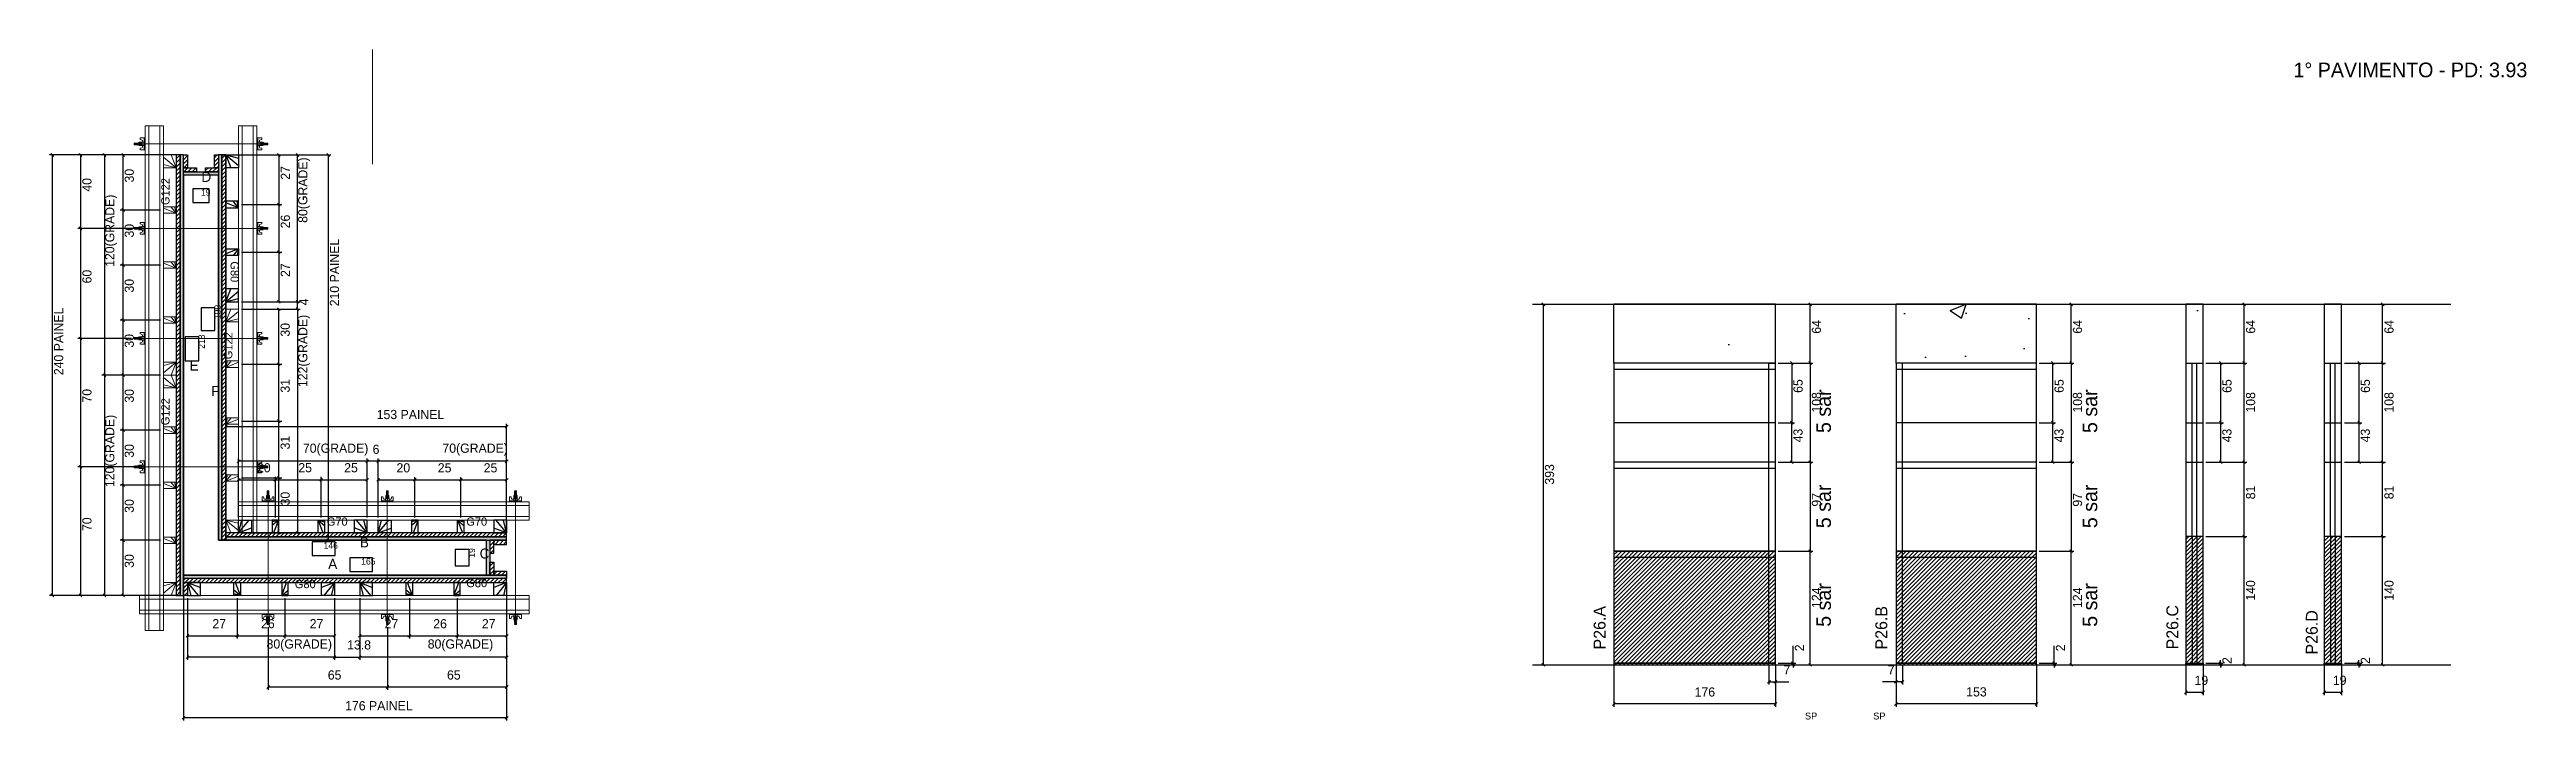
# Model space of a CAD drawing. Header units: metres. Extents: x 3381 to 7688, y 7451 to 8182.
# Drawn here: x 3381 to 6080, y 7451 to 8182 of the extents above; entities that cross this region are included whole.
import ezdxf

# ---------------------------------------------------------------- set-up
doc = ezdxf.new("R2010")
doc.units = ezdxf.units.M
for name, color, linetype in [('CHAPA', 7, 'Continuous'), ('CONCRETO', 7, 'Continuous'), ('COTA', 7, 'Continuous'), ('Hachura', 7, 'Continuous'), ('Madeira', 7, 'Continuous'), ('MEIO_PONT', 7, 'Continuous'), ('NOMENCLATURA', 7, 'Continuous'), ('Nível', 7, 'Continuous'), ('Painéis', 7, 'Continuous'), ('Perfil Metálico', 7, 'Continuous'), ('SARR_2.2x7', 7, 'Continuous'), ('SARRAFO', 7, 'Continuous'), ('texto', 7, 'Continuous'), ('Texto Seção', 7, 'Continuous'), ('TEXTO_GERAL', 7, 'Continuous')]:
    doc.layers.add(name, color=color, linetype=linetype)

msp = doc.modelspace()

# ---------------------------------------------------------------- texts
at = {"layer": 'COTA', "color": 241, "lineweight": 25}
for s, p in [('30', (3472.9, 8037.3)), ('27', (3643, 8040.3)), ('80(GRADE)', (3662, 7993.3)), ('40', (3426.8, 8027.3)), ('120(GRADE)', (3451.7, 7945.3)), ('30', (3472.9, 7977.3)), ('26', (3642.9, 7987.3)), ('210 PAINEL', (3696.5, 7902.3)), ('60', (3426.8, 7927.3)), ('27', (3643, 7934.3)), ('30', (3472.9, 7917.3)), ('4', (3663.2, 7903.3)), ('240 PAINEL', (3396, 7827.3)), ('30', (3642.8, 7869.3)), ('122(GRADE)', (3662, 7814.3)), ('30', (3472.9, 7857.3)), ('70', (3426.8, 7797.4)), ('30', (3472.9, 7797.3)), ('31', (3642.8, 7808.3)), ('120(GRADE)', (3451.7, 7705.3)), ('30', (3472.9, 7737.3)), ('31', (3642.8, 7746.3)), ('30', (3472.9, 7677.3)), ('30', (3642.8, 7685.3)), ('70', (3426.8, 7657.4)), ('30', (3472.9, 7617.3))]:
    msp.add_text(s, height=10, rotation=90, dxfattribs=at).set_placement(p)
at = {"layer": 'COTA', "color": 1, "lineweight": 25}
for s, p in [('19', (3546.1, 8022.9)), ('146', (3679.6, 7638.1)), ('165', (3720.6, 7620.8))]:
    msp.add_text(s, height=7, dxfattribs=at).set_placement(p)
for s, p in [('199', (3567.6, 7888.3)), ('218', (3550.3, 7855.9)), ('19', (3844.6, 7628.3))]:
    msp.add_text(s, height=7, rotation=90, dxfattribs=at).set_placement(p)
at = {"layer": 'COTA', "color": 240, "lineweight": 25}
for s, p in [('64', (5311.1, 7872.5)), ('64', (5595.5, 7872.5)), ('64', (5784.1, 7872.5)), ('64', (5934.9, 7872.5)), ('65', (5291.1, 7808)), ('108', (5311.1, 7786.5)), ('65', (5575.5, 7808)), ('108', (5595.5, 7786.5)), ('65', (5758.4, 7808)), ('108', (5784.1, 7786.5)), ('65', (5909.2, 7808)), ('108', (5934.9, 7786.5)), ('43', (5291, 7754)), ('43', (5575.4, 7754)), ('43', (5758.3, 7754)), ('43', (5909.1, 7754)), ('393', (5020.3, 7708)), ('97', (5311.1, 7684)), ('97', (5595.5, 7684)), ('81', (5784.1, 7692)), ('81', (5934.9, 7692)), ('124', (5311.1, 7573.5)), ('124', (5595.5, 7573.5)), ('140', (5784.1, 7581.5)), ('140', (5934.9, 7581.5)), ('2', (5292.6, 7526.3)), ('2', (5577, 7526.3)), ('2', (5758.4, 7512.5)), ('2', (5909.2, 7512.5))]:
    msp.add_text(s, height=10, rotation=90, dxfattribs=at).set_placement(p)
at = {"layer": 'COTA', "color": 241, "lineweight": 25}
for s, p in [('153 PAINEL', (3737.5, 7779.4)), ('70(GRADE)', (3657.1, 7742.7)), ('6', (3733.1, 7741.5)), ('70(GRADE)', (3809.1, 7742.7)), ('20', (3607.1, 7721.4)), ('25', (3652.1, 7721.4)), ('25', (3702.1, 7721.4)), ('20', (3759.1, 7721.3)), ('25', (3804.1, 7721.3)), ('25', (3854.1, 7721.3)), ('27', (3558.5, 7551.4)), ('26', (3611.5, 7551.4)), ('27', (3664.5, 7551.4)), ('27', (3746.1, 7551.4)), ('26', (3799.1, 7551.4)), ('27', (3852.1, 7551.4)), ('80(GRADE)', (3617.5, 7529.3)), ('13.8', (3705.3, 7528.3)), ('80(GRADE)', (3793.1, 7529.3)), ('65', (3684.2, 7495.5)), ('65', (3814.1, 7495.5)), ('176 PAINEL', (3703.1, 7462))]:
    msp.add_text(s, height=10, dxfattribs=at).set_placement(p)
at = {"layer": 'COTA', "color": 240, "lineweight": 25}
for s, p in [('7', (5270.2, 7501.1)), ('7', (5383.9, 7501.1)), ('176', (5173.4, 7477)), ('153', (5469.3, 7477.1)), ('19', (5718, 7489.7)), ('19', (5868.8, 7489.7))]:
    msp.add_text(s, height=10, dxfattribs=at).set_placement(p)
at = {"layer": 'NOMENCLATURA', "color": 2, "lineweight": 25}
msp.add_text('1° PAVIMENTO - PD: 3.93', height=16, dxfattribs=at).set_placement((5825.9, 8152))
at = {"layer": 'NOMENCLATURA', "color": 7, "lineweight": 25}
for p in [(5321.9, 7764.2), (5612.1, 7764.2), (5321.9, 7660.5), (5612.1, 7660.5), (5321.9, 7553), (5612.1, 7553)]:
    msp.add_text('5 sar', height=16, rotation=90, dxfattribs=at).set_placement(p)
at = {"layer": 'texto', "color": 0, "lineweight": 25}
for p in [(5293.6, 7452), (5368, 7452)]:
    msp.add_text('SP', height=7.5, dxfattribs=at).set_placement(p)
at = {"layer": 'Texto Seção', "color": 7, "lineweight": 15}
for s, p in [('P26.A', (5076.4, 7528.3)), ('P26.B', (5383.3, 7528.3)), ('P26.C', (5700.4, 7528.4)), ('P26.D', (5852.3, 7522.8))]:
    msp.add_text(s, height=13, rotation=90, dxfattribs=at).set_placement(p)
at = {"layer": 'TEXTO_GERAL', "color": 7, "lineweight": 25}
for s, p in [('D', (3546.6, 8037.9)), ('E', (3533.8, 7832.3)), ('F', (3557.3, 7804.5)), ('B', (3719.2, 7639.6)), ('C', (3849.7, 7627.4)), ('A', (3684.7, 7616.1))]:
    msp.add_text(s, height=11, dxfattribs=at).set_placement(p)
at = {"layer": 'TEXTO_GERAL', "color": 0, "lineweight": 25}
for s, rotation, p in [('G122', 90, (3511.8, 8012.7)), ('G80', 270, (3578.3, 7951.3)), ('G122', 90, (3580.3, 7844.7)), ('G122', 90, (3511.8, 7772.7))]:
    msp.add_text(s, height=9, rotation=rotation, dxfattribs=at).set_placement(p)
for s, p in [('G70', (3683.1, 7663.2)), ('G70', (3835.1, 7663.2)), ('G80', (3648.3, 7595.1)), ('G80', (3835.1, 7596.2))]:
    msp.add_text(s, height=9, dxfattribs=at).set_placement(p)

# ---------------------------------------------------------------- hatches: boundary and pattern name
at = {"layer": 'COTA'}
h = msp.add_hatch(dxfattribs=at)
h.set_pattern_fill('AR-CONC')
h.paths.add_polyline_path([(5085.4, 7840.5), (5261.4, 7840.5), (5261.4, 7904.5), (5085.4, 7904.5), (5085.4, 7840.5)])
h = msp.add_hatch(dxfattribs=at)
h.set_pattern_fill('AR-CONC')
h.paths.add_polyline_path([(5392.8, 7840.5), (5545.8, 7840.5), (5545.8, 7904.5), (5392.8, 7904.5), (5392.8, 7840.5)])
h = msp.add_hatch(dxfattribs=at)
h.set_pattern_fill('AR-CONC')
h.paths.add_polyline_path([(5708.5, 7840.5), (5727.5, 7840.5), (5727.5, 7904.5), (5708.5, 7904.5), (5708.5, 7840.5)])
h = msp.add_hatch(dxfattribs=at)
h.set_pattern_fill('AR-CONC')
h.paths.add_polyline_path([(5859.3, 7840.5), (5878.3, 7840.5), (5878.3, 7904.5), (5859.3, 7904.5), (5859.3, 7840.5)])
at = {"layer": 'Hachura'}
h = msp.add_hatch(dxfattribs=at)
h.set_pattern_fill('ANSI31')
h.paths.add_polyline_path([(3523.5, 8067.3), (3519.1, 8067.3), (3519.1, 7587.3), (3523.5, 7587.3), (3523.5, 8067.3)])
h = msp.add_hatch(color=7, dxfattribs=at)
h.dxf.hatch_style = 1
h.paths.add_polyline_path([(3523.5, 7587.3), (3527.1, 7587.3), (3527.1, 8067.3), (3523.5, 8067.3), (3523.5, 7587.3)])
h = msp.add_hatch(dxfattribs=at)
h.set_pattern_fill('ANSI31')
h.paths.add_polyline_path([(3527.1, 8053.3), (3531.5, 8053.3), (3531.5, 8067.3), (3527.1, 8067.3), (3527.1, 8053.3)])
h = msp.add_hatch(dxfattribs=at)
h.set_pattern_fill('ANSI31')
h.paths.add_polyline_path([(3527.1, 8053.3), (3527.1, 8048.9), (3541.1, 8048.9), (3541.1, 8053.3), (3527.1, 8053.3)])
h = msp.add_hatch(color=7, dxfattribs=at)
h.dxf.hatch_style = 1
h.paths.add_polyline_path([(3527.1, 8045.3), (3527.1, 8048.9), (3565.1, 8048.9), (3565.1, 8045.3), (3527.1, 8045.3)])
h = msp.add_hatch(dxfattribs=at)
h.set_pattern_fill('ANSI31')
h.paths.add_polyline_path([(3551.1, 8053.3), (3551.1, 8048.9), (3565.1, 8048.9), (3565.1, 8053.3), (3551.1, 8053.3)])
h = msp.add_hatch(dxfattribs=at)
h.set_pattern_fill('ANSI31')
h.paths.add_polyline_path([(3560.7, 8053.3), (3565.1, 8053.3), (3565.1, 8067.3), (3560.7, 8067.3), (3560.7, 8053.3)])
h = msp.add_hatch(color=7, dxfattribs=at)
h.dxf.hatch_style = 1
h.paths.add_polyline_path([(3568.7, 8067.3), (3565.1, 8067.3), (3565.1, 7647.3), (3568.7, 7647.3), (3568.7, 8067.3)])
h = msp.add_hatch(dxfattribs=at)
h.set_pattern_fill('ANSI31')
h.paths.add_polyline_path([(3573.1, 8067.3), (3568.7, 8067.3), (3568.7, 7647.3), (3573.1, 7647.3), (3573.1, 8067.3)])
h = msp.add_hatch(dxfattribs=at)
h.set_pattern_fill('ANSI31')
h.paths.add_polyline_path([(3573.1, 7650.9), (3573.1, 7655.3), (3879.1, 7655.3), (3879.1, 7650.9), (3573.1, 7650.9)])
h = msp.add_hatch(color=7, dxfattribs=at)
h.dxf.hatch_style = 1
h.paths.add_polyline_path([(3573.1, 7647.3), (3879.1, 7647.3), (3879.1, 7650.9), (3573.1, 7650.9), (3573.1, 7647.3)])
h = msp.add_hatch(color=7, dxfattribs=at)
h.dxf.hatch_style = 1
h.paths.add_polyline_path([(3860.7, 7609.3), (3857.1, 7609.3), (3857.1, 7647.3), (3860.7, 7647.3), (3860.7, 7609.3)])
h = msp.add_hatch(dxfattribs=at)
h.set_pattern_fill('ANSI31')
h.paths.add_polyline_path([(3860.7, 7647.3), (3865.1, 7647.3), (3865.1, 7633.3), (3860.7, 7633.3), (3860.7, 7647.3)])
h = msp.add_hatch(dxfattribs=at)
h.set_pattern_fill('ANSI31')
h.paths.add_polyline_path([(3865.1, 7642.9), (3865.1, 7647.3), (3879.1, 7647.3), (3879.1, 7642.9), (3865.1, 7642.9)])
h = msp.add_hatch(dxfattribs=at)
h.set_pattern_fill('ANSI31')
h.paths.add_polyline_path([(5727.5, 7511.5), (5727.5, 7651.5), (5708.5, 7651.5), (5708.5, 7511.5), (5727.5, 7511.5), (5727.5, 7511.5)])
h = msp.add_hatch(dxfattribs=at)
h.set_pattern_fill('ANSI31')
h.paths.add_polyline_path([(5878.3, 7511.5), (5878.3, 7651.5), (5859.3, 7651.5), (5859.3, 7511.5), (5878.3, 7511.5), (5878.3, 7511.5)])
h = msp.add_hatch(dxfattribs=at)
h.set_pattern_fill('ANSI31')
h.paths.add_polyline_path([(3860.7, 7609.3), (3865.1, 7609.3), (3865.1, 7623.3), (3860.7, 7623.3), (3860.7, 7609.3)])
h = msp.add_hatch(dxfattribs=at)
h.set_pattern_fill('ANSI31')
h.paths.add_polyline_path([(3865.1, 7613.7), (3865.1, 7609.3), (3879.1, 7609.3), (3879.1, 7613.7), (3865.1, 7613.7)])
h = msp.add_hatch(dxfattribs=at)
h.set_pattern_fill('ANSI31')
h.paths.add_polyline_path([(5261.4, 7511.5), (5261.4, 7635.5), (5085.4, 7635.5), (5085.4, 7511.5), (5261.4, 7511.5)])
h = msp.add_hatch(dxfattribs=at)
h.set_pattern_fill('ANSI31')
h.paths.add_polyline_path([(5545.8, 7511.5), (5545.8, 7635.5), (5392.8, 7635.5), (5392.8, 7511.5), (5545.8, 7511.5), (5545.8, 7511.5)])
h = msp.add_hatch(color=7, dxfattribs=at)
h.dxf.hatch_style = 1
h.paths.add_polyline_path([(3527.1, 7609.3), (3879.1, 7609.3), (3879.1, 7605.7), (3527.1, 7605.7), (3527.1, 7609.3)])
h = msp.add_hatch(dxfattribs=at)
h.set_pattern_fill('ANSI31')
h.paths.add_polyline_path([(3527.1, 7605.7), (3527.1, 7601.3), (3879.1, 7601.3), (3879.1, 7605.7), (3527.1, 7605.7)])
h = msp.add_hatch(dxfattribs=at)
h.set_pattern_fill('ANSI31')
h.paths.add_polyline_path([(3527.1, 7587.3), (3531.5, 7587.3), (3531.5, 7601.3), (3527.1, 7601.3), (3527.1, 7587.3)])

# ---------------------------------------------------------------- linework, layer by layer
at = {"layer": 'CHAPA', "color": 1, "lineweight": 25}
for p, q in [((3527.1, 7609.3), (3527.1, 7601.3)), ((3527.1, 7601.3), (3530.9, 7601.3))]:
    msp.add_line(p, q, dxfattribs=at)
for points in [[(3523.5, 7587.3), (3527.1, 7587.3), (3527.1, 8067.3), (3523.5, 8067.3)], [(3527.1, 8045.3), (3527.1, 8048.9), (3565.1, 8048.9), (3565.1, 8045.3)], [(3565.1, 8067.3), (3565.1, 7647.3), (3568.7, 7647.3), (3568.7, 8067.3)], [(3573.1, 7647.3), (3879.1, 7647.3), (3879.1, 7650.9), (3573.1, 7650.9)], [(3860.7, 7609.3), (3857.1, 7609.3), (3857.1, 7647.3), (3860.7, 7647.3)], [(3527.1, 7609.3), (3879.1, 7609.3), (3879.1, 7605.7), (3527.1, 7605.7)]]:
    msp.add_lwpolyline(points, close=True, dxfattribs=at)
at = {"layer": 'CONCRETO', "color": 2, "lineweight": 25}
msp.add_lwpolyline([(3857.1, 7609.3), (3857.1, 7647.3), (3565.1, 7647.3), (3565.1, 8045.3), (3527.1, 8045.3), (3527.1, 7609.3)], close=True, dxfattribs=at)
at = {"layer": 'COTA', "color": 241, "lineweight": 25}
for p, q in [((3524.1, 8067.3), (3381.1, 8067.3)), ((3384.1, 8067.3), (3384.1, 7587.3)), ((3502.1, 8067.3), (3411.9, 8067.3)), ((3414.9, 8067.3), (3414.9, 7987.3)), ((3502.1, 8067.3), (3438, 8067.3)), ((3441, 8067.3), (3441, 7827.3)), ((3502.1, 8067.3), (3458.2, 8067.3)), ((3461.2, 8007.3), (3461.2, 8067.3)), ((3576.1, 8067.3), (3687.6, 8067.3)), ((3590.1, 8067.3), (3634, 8067.3)), ((3590.1, 8067.3), (3654.2, 8067.3)), ((3631, 8067.3), (3631, 8013.3)), ((3651.2, 7907.3), (3651.2, 8067.3)), ((3684.6, 8067.3), (3684.6, 7647.3)), ((3502.1, 8007.3), (3458.2, 8007.3)), ((3502.1, 8007.3), (3458.2, 8007.3)), ((3461.2, 7947.3), (3461.2, 8007.3)), ((3590.1, 8013.3), (3634, 8013.3)), ((3590.1, 8013.3), (3634, 8013.3)), ((3631, 8013.3), (3631, 7961.3)), ((3482.1, 7987.3), (3411.9, 7987.3)), ((3482.1, 7987.3), (3411.9, 7987.3)), ((3414.9, 7987.3), (3414.9, 7867.3)), ((3590.1, 7961.3), (3634, 7961.3)), ((3590.1, 7961.3), (3634, 7961.3)), ((3631, 7961.3), (3631, 7907.3)), ((3502.1, 7947.3), (3458.2, 7947.3)), ((3502.1, 7947.3), (3458.2, 7947.3)), ((3461.2, 7887.3), (3461.2, 7947.3)), ((3590.1, 7907.3), (3654.2, 7907.3)), ((3590.1, 7907.3), (3634, 7907.3)), ((3590.1, 7907.3), (3654.2, 7907.3)), ((3651.2, 7899.3), (3651.2, 7907.3)), ((3502.1, 7887.3), (3458.2, 7887.3)), ((3502.1, 7887.3), (3458.2, 7887.3)), ((3461.2, 7827.3), (3461.2, 7887.3)), ((3590.1, 7899.3), (3654.2, 7899.3)), ((3590.1, 7899.3), (3634, 7899.3)), ((3590.1, 7899.3), (3654.2, 7899.3)), ((3631, 7839.3), (3631, 7899.3)), ((3651.2, 7899.3), (3651.2, 7655.3)), ((5261.4, 7904.5), (5085.4, 7904.5)), ((5085.4, 7840.5), (5085.4, 7904.5)), ((5261.4, 7840.5), (5261.4, 7904.5)), ((5545.8, 7904.5), (5392.8, 7904.5)), ((5392.8, 7840.5), (5392.8, 7904.5)), ((5545.8, 7840.5), (5545.8, 7904.5)), ((3470.3, 7867.3), (3411.9, 7867.3)), ((3470.3, 7867.3), (3411.9, 7867.3)), ((3414.9, 7867.3), (3414.9, 7727.4)), ((3502.1, 7827.3), (3438, 7827.3)), ((3502.1, 7827.3), (3438, 7827.3)), ((3441, 7827.3), (3441, 7587.3)), ((3502.1, 7827.3), (3458.2, 7827.3)), ((3502.1, 7827.3), (3458.2, 7827.3)), ((3461.2, 7767.3), (3461.2, 7827.3)), ((3590.1, 7839.3), (3634, 7839.3)), ((3590.1, 7839.3), (3634, 7839.3)), ((3631, 7777.3), (3631, 7839.3)), ((3573.1, 7650.3), (3573.1, 7774.2)), ((3590.1, 7777.3), (3634, 7777.3)), ((3590.1, 7777.3), (3634, 7777.3)), ((3631, 7715.3), (3631, 7777.3)), ((3879.1, 7650.3), (3879.1, 7774.2)), ((3502.1, 7767.3), (3458.2, 7767.3)), ((3502.1, 7767.3), (3458.2, 7767.3)), ((3461.2, 7707.3), (3461.2, 7767.3)), ((3573.1, 7771.2), (3879.1, 7771.2)), ((3482.1, 7727.4), (3411.9, 7727.4)), ((3482.1, 7727.4), (3411.9, 7727.4)), ((3414.9, 7727.4), (3414.9, 7587.3)), ((3587.1, 7672.3), (3587.1, 7736.4)), ((3727.1, 7733.4), (3587.1, 7733.4)), ((3727.1, 7672.3), (3727.1, 7736.4)), ((3727.1, 7672.3), (3727.1, 7736.4)), ((3739.1, 7733.4), (3727.1, 7733.4)), ((3739.1, 7672.3), (3739.1, 7736.4)), ((3739.1, 7672.3), (3739.1, 7736.4)), ((3879.1, 7733.4), (3739.1, 7733.4)), ((3879.1, 7672.3), (3879.1, 7736.4)), ((3502.1, 7707.3), (3458.2, 7707.3)), ((3502.1, 7707.3), (3458.2, 7707.3)), ((3461.2, 7647.3), (3461.2, 7707.3)), ((3587.1, 7672.3), (3587.1, 7716.3)), ((3587.1, 7713.3), (3627.1, 7713.3)), ((3590.1, 7715.3), (3634, 7715.3)), ((3590.1, 7715.3), (3634, 7715.3)), ((3627.1, 7672.3), (3627.1, 7716.3)), ((3627.1, 7672.3), (3627.1, 7716.3)), ((3627.1, 7713.3), (3677.1, 7713.3)), ((3631, 7655.3), (3631, 7715.3)), ((3677.1, 7672.3), (3677.1, 7716.3)), ((3677.1, 7672.3), (3677.1, 7716.3)), ((3677.1, 7713.3), (3727.1, 7713.3)), ((3727.1, 7672.3), (3727.1, 7716.3)), ((3739.1, 7672.3), (3739.1, 7716.2)), ((3739.1, 7713.2), (3779.1, 7713.2)), ((3779.1, 7672.3), (3779.1, 7716.2)), ((3779.1, 7672.3), (3779.1, 7716.2)), ((3779.1, 7713.2), (3829.1, 7713.2)), ((3829.1, 7672.3), (3829.1, 7716.2)), ((3829.1, 7672.3), (3829.1, 7716.2)), ((3829.1, 7713.2), (3879.1, 7713.2)), ((3879.1, 7672.3), (3879.1, 7716.2)), ((3502.1, 7647.3), (3458.2, 7647.3)), ((3502.1, 7647.3), (3458.2, 7647.3)), ((3461.2, 7587.3), (3461.2, 7647.3)), ((3576.1, 7647.3), (3687.6, 7647.3)), ((3590.1, 7655.3), (3634, 7655.3)), ((3590.1, 7655.3), (3654.2, 7655.3)), ((3524.1, 7587.3), (3381.1, 7587.3)), ((3502.1, 7587.3), (3411.9, 7587.3)), ((3502.1, 7587.3), (3438, 7587.3)), ((3502.1, 7587.3), (3458.2, 7587.3)), ((3527.1, 7598.3), (3527.1, 7450.9)), ((3531.5, 7584.3), (3531.5, 7540.3)), ((3531.5, 7584.3), (3531.5, 7517)), ((3585.5, 7584.3), (3585.5, 7540.3)), ((3585.5, 7584.3), (3585.5, 7540.3)), ((3637.5, 7584.3), (3637.5, 7540.3)), ((3637.5, 7584.3), (3637.5, 7540.3)), ((3691.5, 7584.3), (3691.5, 7540.3)), ((3691.5, 7584.3), (3691.5, 7517)), ((3691.5, 7584.3), (3691.5, 7517)), ((3719.1, 7584.3), (3719.1, 7540.3)), ((3719.1, 7584.3), (3719.1, 7517)), ((3719.1, 7584.3), (3719.1, 7517)), ((3773.1, 7584.3), (3773.1, 7540.3)), ((3773.1, 7584.3), (3773.1, 7540.3)), ((3825.1, 7584.3), (3825.1, 7540.3)), ((3825.1, 7584.3), (3825.1, 7540.3)), ((3879.1, 7598.3), (3879.1, 7450.9)), ((3879.1, 7598.3), (3879.1, 7484.4)), ((3879.1, 7584.3), (3879.1, 7540.3)), ((3879.1, 7584.3), (3879.1, 7517)), ((3531.5, 7543.3), (3585.5, 7543.3)), ((3585.5, 7543.3), (3637.5, 7543.3)), ((3619.2, 7552.5), (3619.2, 7484.4)), ((3637.5, 7543.3), (3691.5, 7543.3)), ((3719.1, 7543.3), (3773.1, 7543.3)), ((3749.2, 7552.5), (3749.2, 7484.4)), ((3749.2, 7552.5), (3749.2, 7484.4)), ((3773.1, 7543.3), (3825.1, 7543.3)), ((3825.1, 7543.3), (3879.1, 7543.3)), ((3691.5, 7520), (3531.5, 7520)), ((3691.5, 7520), (3719.1, 7520)), ((3879.1, 7520), (3719.1, 7520)), ((3749.2, 7487.4), (3619.2, 7487.4)), ((3879.1, 7487.4), (3749.2, 7487.4)), ((3879.1, 7453.9), (3527.1, 7453.9))]:
    msp.add_line(p, q, dxfattribs=at)
at = {"layer": 'COTA', "color": 0, "lineweight": 25}
for p, q in [((3385.6, 8065.8), (3382.6, 8068.8)), ((3416.4, 8065.8), (3413.4, 8068.8)), ((3442.5, 8065.8), (3439.5, 8068.8)), ((3462.7, 8065.8), (3459.7, 8068.8)), ((3632.5, 8065.8), (3629.5, 8068.8)), ((3652.7, 8065.8), (3649.7, 8068.8)), ((3686.1, 8065.8), (3683.1, 8068.8)), ((3413.4, 7988.8), (3416.4, 7985.8)), ((3416.4, 7985.8), (3413.4, 7988.8)), ((3462.7, 8005.8), (3459.7, 8008.8)), ((3459.7, 8008.8), (3462.7, 8005.8)), ((3629.5, 8014.8), (3632.5, 8011.8)), ((3632.5, 8011.8), (3629.5, 8014.8)), ((3629.5, 7962.8), (3632.5, 7959.8)), ((3632.5, 7959.8), (3629.5, 7962.8)), ((3462.7, 7945.8), (3459.7, 7948.8)), ((3459.7, 7948.8), (3462.7, 7945.8)), ((3629.5, 7908.8), (3632.5, 7905.8)), ((3652.7, 7905.8), (3649.7, 7908.8)), ((3649.7, 7908.8), (3652.7, 7905.8)), ((3462.7, 7885.8), (3459.7, 7888.8)), ((3459.7, 7888.8), (3462.7, 7885.8)), ((3632.5, 7897.8), (3629.5, 7900.8)), ((3652.7, 7897.8), (3649.7, 7900.8)), ((3649.7, 7900.8), (3652.7, 7897.8)), ((5010.1, 7903), (5007.1, 7906)), ((5300.7, 7903), (5297.7, 7906)), ((5585.1, 7903), (5582.1, 7906)), ((5773.7, 7903), (5770.7, 7906)), ((5924.5, 7903), (5921.5, 7906)), ((3413.4, 7868.8), (3416.4, 7865.8)), ((3416.4, 7865.8), (3413.4, 7868.8)), ((3439.5, 7828.8), (3442.5, 7825.8)), ((3442.5, 7825.8), (3439.5, 7828.8)), ((3459.7, 7828.8), (3462.7, 7825.8)), ((3462.7, 7825.8), (3459.7, 7828.8)), ((3632.5, 7837.8), (3629.5, 7840.8)), ((3629.5, 7840.8), (3632.5, 7837.8)), ((5280.7, 7839), (5277.7, 7842)), ((5297.7, 7842), (5300.7, 7839)), ((5300.7, 7839), (5297.7, 7842)), ((5565.1, 7839), (5562.1, 7842)), ((5582.1, 7842), (5585.1, 7839)), ((5585.1, 7839), (5582.1, 7842)), ((5748.1, 7839), (5745.1, 7842)), ((5770.7, 7842), (5773.7, 7839)), ((5773.7, 7839), (5770.7, 7842)), ((5898.8, 7839), (5895.8, 7842)), ((5921.5, 7842), (5924.5, 7839)), ((5924.5, 7839), (5921.5, 7842)), ((3574.6, 7772.7), (3571.6, 7769.7)), ((3632.5, 7775.8), (3629.5, 7778.8)), ((3629.5, 7778.8), (3632.5, 7775.8)), ((3877.6, 7769.7), (3880.6, 7772.7)), ((5280.7, 7774), (5277.7, 7777)), ((5277.7, 7777), (5280.7, 7774)), ((5565.1, 7774), (5562.1, 7777)), ((5562.1, 7777), (5565.1, 7774)), ((5748.1, 7774), (5745.1, 7777)), ((5745.1, 7777), (5748.1, 7774)), ((5898.8, 7774), (5895.8, 7777)), ((5895.8, 7777), (5898.8, 7774)), ((3462.7, 7765.8), (3459.7, 7768.8)), ((3459.7, 7768.8), (3462.7, 7765.8)), ((3413.4, 7728.9), (3416.4, 7725.9)), ((3416.4, 7725.9), (3413.4, 7728.9)), ((3588.6, 7734.9), (3585.6, 7731.9)), ((3725.6, 7731.9), (3728.6, 7734.9)), ((3728.6, 7734.9), (3725.6, 7731.9)), ((3740.6, 7734.9), (3737.6, 7731.9)), ((3737.6, 7731.9), (3740.6, 7734.9)), ((3877.6, 7731.9), (3880.6, 7734.9)), ((5277.7, 7734), (5280.7, 7731)), ((5297.7, 7734), (5300.7, 7731)), ((5300.7, 7731), (5297.7, 7734)), ((5562.1, 7734), (5565.1, 7731)), ((5582.1, 7734), (5585.1, 7731)), ((5585.1, 7731), (5582.1, 7734)), ((5745.1, 7734), (5748.1, 7731)), ((5773.7, 7731), (5770.7, 7734)), ((5770.7, 7734), (5773.7, 7731)), ((5895.8, 7734), (5898.8, 7731)), ((5924.5, 7731), (5921.5, 7734)), ((5921.5, 7734), (5924.5, 7731)), ((3462.7, 7705.8), (3459.7, 7708.8)), ((3459.7, 7708.8), (3462.7, 7705.8)), ((3588.6, 7714.8), (3585.6, 7711.8)), ((3625.6, 7711.8), (3628.6, 7714.8)), ((3628.6, 7714.8), (3625.6, 7711.8)), ((3632.5, 7713.8), (3629.5, 7716.8)), ((3629.5, 7716.8), (3632.5, 7713.8)), ((3675.6, 7711.8), (3678.6, 7714.8)), ((3678.6, 7714.8), (3675.6, 7711.8)), ((3725.6, 7711.8), (3728.6, 7714.8)), ((3740.6, 7714.7), (3737.6, 7711.7)), ((3777.6, 7711.7), (3780.6, 7714.7)), ((3780.6, 7714.7), (3777.6, 7711.7)), ((3827.6, 7711.7), (3830.6, 7714.7)), ((3830.6, 7714.7), (3827.6, 7711.7)), ((3877.6, 7711.7), (3880.6, 7714.7)), ((3462.7, 7645.8), (3459.7, 7648.8)), ((3459.7, 7648.8), (3462.7, 7645.8)), ((3629.5, 7656.8), (3632.5, 7653.8)), ((3649.7, 7656.8), (3652.7, 7653.8)), ((3683.1, 7648.8), (3686.1, 7645.8)), ((5773.7, 7650), (5770.7, 7653)), ((5770.7, 7653), (5773.7, 7650)), ((5924.5, 7650), (5921.5, 7653)), ((5921.5, 7653), (5924.5, 7650)), ((5300.7, 7634), (5297.7, 7637)), ((5297.7, 7637), (5300.7, 7634)), ((5585.1, 7634), (5582.1, 7637)), ((5582.1, 7637), (5585.1, 7634)), ((3382.6, 7588.8), (3385.6, 7585.8)), ((3413.4, 7588.8), (3416.4, 7585.8)), ((3439.5, 7588.8), (3442.5, 7585.8)), ((3459.7, 7588.8), (3462.7, 7585.8)), ((3533, 7544.8), (3530, 7541.8)), ((3584, 7541.8), (3587, 7544.8)), ((3587, 7544.8), (3584, 7541.8)), ((3636, 7541.8), (3639, 7544.8)), ((3639, 7544.8), (3636, 7541.8)), ((3690, 7541.8), (3693, 7544.8)), ((3720.6, 7544.8), (3717.6, 7541.8)), ((3771.6, 7541.8), (3774.6, 7544.8)), ((3774.6, 7544.8), (3771.6, 7541.8)), ((3823.6, 7541.8), (3826.6, 7544.8)), ((3826.6, 7544.8), (3823.6, 7541.8)), ((3877.6, 7541.8), (3880.6, 7544.8)), ((3533, 7521.5), (3530, 7518.5)), ((3690, 7518.5), (3693, 7521.5)), ((3693, 7521.5), (3690, 7518.5)), ((3720.6, 7521.5), (3717.6, 7518.5)), ((3717.6, 7518.5), (3720.6, 7521.5)), ((3877.6, 7518.5), (3880.6, 7521.5)), ((5007.1, 7513), (5010.1, 7510)), ((5279.1, 7515), (5282.1, 7512)), ((5282.1, 7510), (5279.1, 7513)), ((5297.7, 7513), (5300.7, 7510)), ((5563.5, 7515), (5566.5, 7512)), ((5566.5, 7510), (5563.5, 7513)), ((5582.1, 7513), (5585.1, 7510)), ((5744.9, 7515), (5747.9, 7512)), ((5747.9, 7510), (5744.9, 7513)), ((5770.7, 7513), (5773.7, 7510)), ((5895.7, 7515), (5898.7, 7512)), ((5898.7, 7510), (5895.7, 7513)), ((5921.5, 7513), (5924.5, 7510)), ((3620.7, 7488.9), (3617.7, 7485.9)), ((3750.7, 7488.9), (3747.7, 7485.9)), ((3747.7, 7485.9), (3750.7, 7488.9)), ((3877.6, 7485.9), (3880.6, 7488.9)), ((5255.9, 7494.5), (5252.9, 7491.5)), ((5259.9, 7491.5), (5262.9, 7494.5)), ((5394.3, 7494.5), (5391.3, 7491.5)), ((5398.3, 7491.5), (5401.3, 7494.5)), ((5710, 7483.1), (5707, 7480.1)), ((5726, 7480.1), (5729, 7483.1)), ((5860.8, 7483.1), (5857.8, 7480.1)), ((5876.8, 7480.1), (5879.8, 7483.1)), ((3528.6, 7455.4), (3525.6, 7452.4)), ((3877.6, 7452.4), (3880.6, 7455.4)), ((5086.9, 7470.4), (5083.9, 7467.4)), ((5259.9, 7467.4), (5262.9, 7470.4)), ((5394.3, 7470.4), (5391.3, 7467.4)), ((5544.3, 7467.4), (5547.3, 7470.4))]:
    msp.add_line(p, q, dxfattribs=at)
at = {"layer": 'COTA', "color": 180, "lineweight": 25}
for p, q in [((3555.1, 8030.4), (3537.1, 8030.4)), ((3537.1, 8030.4), (3537.1, 8015.4)), ((3537.1, 8015.4), (3555.1, 8015.4)), ((3555.1, 8015.4), (3555.1, 8030.4)), ((3561.1, 7900.6), (3546.1, 7900.6)), ((3546.1, 7900.6), (3546.1, 7876)), ((3561.1, 7876), (3561.1, 7900.6)), ((3543.8, 7868.9), (3528.8, 7868.9)), ((3528.8, 7868.9), (3528.8, 7842.9)), ((3543.8, 7842.9), (3543.8, 7868.9)), ((3546.1, 7876), (3561.1, 7876)), ((3528.8, 7842.9), (3543.8, 7842.9)), ((3692.1, 7645.6), (3667.1, 7645.6)), ((3667.1, 7645.6), (3667.1, 7630.6)), ((3692.1, 7630.6), (3692.1, 7645.6)), ((3838.1, 7637.3), (3823.1, 7637.3)), ((3823.1, 7637.3), (3823.1, 7619.3)), ((3838.1, 7619.3), (3838.1, 7637.3)), ((3667.1, 7630.6), (3692.1, 7630.6)), ((3733.1, 7628.3), (3708.1, 7628.3)), ((3708.1, 7628.3), (3708.1, 7613.3)), ((3708.1, 7613.3), (3733.1, 7613.3)), ((3733.1, 7613.3), (3733.1, 7628.3)), ((3823.1, 7619.3), (3838.1, 7619.3))]:
    msp.add_line(p, q, dxfattribs=at)
at = {"layer": 'COTA', "color": 4, "lineweight": 25}
for p, q in [((4999.7, 7904.5), (5011.6, 7904.5)), ((5008.6, 7511.5), (5008.6, 7904.5)), ((5264.4, 7904.5), (5302.2, 7904.5)), ((5299.2, 7840.5), (5299.2, 7904.5)), ((5548.8, 7904.5), (5586.6, 7904.5)), ((5583.6, 7840.5), (5583.6, 7904.5)), ((5730.5, 7904.5), (5775.2, 7904.5)), ((5772.2, 7840.5), (5772.2, 7904.5)), ((5881.3, 7904.5), (5926, 7904.5)), ((5923, 7840.5), (5923, 7904.5)), ((5264.4, 7840.5), (5302.2, 7840.5)), ((5264.4, 7840.5), (5302.2, 7840.5)), ((5264.4, 7840.5), (5282.2, 7840.5)), ((5279.2, 7840.5), (5279.2, 7775.5)), ((5299.2, 7840.5), (5299.2, 7732.5)), ((5548.8, 7840.5), (5586.6, 7840.5)), ((5548.8, 7840.5), (5586.6, 7840.5)), ((5548.8, 7840.5), (5566.6, 7840.5)), ((5563.6, 7775.5), (5563.6, 7840.5)), ((5583.6, 7840.5), (5583.6, 7732.5)), ((5730.5, 7840.5), (5775.2, 7840.5)), ((5730.5, 7840.5), (5775.2, 7840.5)), ((5730.5, 7840.5), (5749.6, 7840.5)), ((5746.6, 7775.5), (5746.6, 7840.5)), ((5772.2, 7732.5), (5772.2, 7840.5)), ((5881.3, 7840.5), (5926, 7840.5)), ((5881.3, 7840.5), (5926, 7840.5)), ((5881.3, 7840.5), (5900.3, 7840.5)), ((5897.3, 7775.5), (5897.3, 7840.5)), ((5923, 7732.5), (5923, 7840.5)), ((5264.4, 7775.5), (5282.2, 7775.5)), ((5264.4, 7775.5), (5282.2, 7775.5)), ((5279.2, 7732.5), (5279.2, 7775.5)), ((5548.8, 7775.5), (5566.6, 7775.5)), ((5548.8, 7775.5), (5566.6, 7775.5)), ((5563.6, 7732.5), (5563.6, 7775.5)), ((5730.5, 7775.5), (5749.6, 7775.5)), ((5730.5, 7775.5), (5749.6, 7775.5)), ((5746.6, 7732.5), (5746.6, 7775.5)), ((5881.3, 7775.5), (5900.3, 7775.5)), ((5881.3, 7775.5), (5900.3, 7775.5)), ((5897.3, 7732.5), (5897.3, 7775.5)), ((5264.4, 7732.5), (5302.2, 7732.5)), ((5264.4, 7732.5), (5302.2, 7732.5)), ((5264.4, 7732.5), (5282.2, 7732.5)), ((5299.2, 7732.5), (5299.2, 7635.5)), ((5548.8, 7732.5), (5586.6, 7732.5)), ((5548.8, 7732.5), (5586.6, 7732.5)), ((5548.8, 7732.5), (5566.6, 7732.5)), ((5583.6, 7732.5), (5583.6, 7635.5)), ((5730.5, 7732.5), (5775.2, 7732.5)), ((5730.5, 7732.5), (5775.2, 7732.5)), ((5730.5, 7732.5), (5749.6, 7732.5)), ((5772.2, 7651.5), (5772.2, 7732.5)), ((5881.3, 7732.5), (5926, 7732.5)), ((5881.3, 7732.5), (5926, 7732.5)), ((5881.3, 7732.5), (5900.3, 7732.5)), ((5923, 7651.5), (5923, 7732.5)), ((5730.5, 7651.5), (5775.2, 7651.5)), ((5730.5, 7651.5), (5775.2, 7651.5)), ((5772.2, 7511.5), (5772.2, 7651.5)), ((5881.3, 7651.5), (5926, 7651.5)), ((5881.3, 7651.5), (5926, 7651.5)), ((5923, 7511.5), (5923, 7651.5)), ((5264.4, 7635.5), (5302.2, 7635.5)), ((5264.4, 7635.5), (5302.2, 7635.5)), ((5299.2, 7511.5), (5299.2, 7635.5)), ((5548.8, 7635.5), (5586.6, 7635.5)), ((5548.8, 7635.5), (5586.6, 7635.5)), ((5583.6, 7511.5), (5583.6, 7635.5)), ((5280.6, 7513.5), (5280.6, 7532.3)), ((5565, 7513.5), (5565, 7532.3)), ((4999.7, 7511.5), (5011.6, 7511.5)), ((5085.4, 7510.5), (5085.4, 7465.9)), ((5254.4, 7510.5), (5254.4, 7490)), ((5261.4, 7510.5), (5261.4, 7465.9)), ((5261.4, 7508.5), (5261.4, 7490)), ((5264.4, 7513.5), (5283.6, 7513.5)), ((5264.4, 7511.5), (5283.6, 7511.5)), ((5264.4, 7511.5), (5302.2, 7511.5)), ((5280.6, 7511.5), (5280.6, 7513.5)), ((5280.6, 7511.5), (5280.6, 7508.5)), ((5392.8, 7510.5), (5392.8, 7465.9)), ((5392.8, 7508.5), (5392.8, 7490)), ((5399.8, 7510.5), (5399.8, 7490)), ((5545.8, 7510.5), (5545.8, 7465.9)), ((5548.8, 7513.5), (5568, 7513.5)), ((5548.8, 7511.5), (5568, 7511.5)), ((5548.8, 7511.5), (5586.6, 7511.5)), ((5565, 7511.5), (5565, 7513.5)), ((5565, 7511.5), (5565, 7508.5)), ((5708.5, 7510.5), (5708.5, 7478.6)), ((5727.5, 7510.5), (5727.5, 7478.6)), ((5730.5, 7513.5), (5749.4, 7513.5)), ((5730.5, 7511.5), (5749.4, 7511.5)), ((5730.5, 7511.5), (5775.2, 7511.5)), ((5746.4, 7513.5), (5746.4, 7516.5)), ((5746.4, 7511.5), (5746.4, 7513.5)), ((5746.4, 7511.5), (5746.4, 7508.5)), ((5859.3, 7510.5), (5859.3, 7478.6)), ((5878.3, 7510.5), (5878.3, 7478.6)), ((5881.3, 7513.5), (5900.2, 7513.5)), ((5881.3, 7511.5), (5900.2, 7511.5)), ((5881.3, 7511.5), (5926, 7511.5)), ((5897.2, 7513.5), (5897.2, 7516.5)), ((5897.2, 7511.5), (5897.2, 7513.5)), ((5897.2, 7511.5), (5897.2, 7508.5)), ((5254.4, 7493), (5261.4, 7493)), ((5261.4, 7493), (5276.1, 7493)), ((5392.8, 7493), (5378, 7493)), ((5399.8, 7493), (5392.8, 7493)), ((5708.5, 7481.6), (5727.5, 7481.6)), ((5859.3, 7481.6), (5878.3, 7481.6)), ((5261.4, 7468.9), (5085.4, 7468.9)), ((5545.8, 7468.9), (5392.8, 7468.9))]:
    msp.add_line(p, q, dxfattribs=at)
at = {"layer": 'COTA', "color": 241, "lineweight": 25}
for points in [[(5727.5, 7840.5), (5727.5, 7904.5), (5708.5, 7904.5), (5708.5, 7840.5)], [(5878.3, 7840.5), (5878.3, 7904.5), (5859.3, 7904.5), (5859.3, 7840.5)]]:
    msp.add_lwpolyline(points, dxfattribs=at)
at = {"layer": 'Hachura', "color": 0, "lineweight": 9}
for p, q in [((3473.6, 8080.3), (3473.3, 8080)), ((3473.3, 8078.7), (3473.3, 8080)), ((3473.6, 8078.4), (3473.3, 8078.7)), ((3473.6, 8079.8), (3474, 8080.5)), ((3474.2, 8080.4), (3473.6, 8079.3)), ((3473.6, 8080), (3473.7, 8080.3)), ((3474.3, 8080.3), (3473.6, 8079)), ((3473.6, 8080.3), (3473.6, 8078.4)), ((3473.9, 8078.4), (3473.6, 8078.4)), ((3473.9, 8078.4), (3474.9, 8080.3)), ((3473.9, 8078.4), (3474.9, 8080.3)), ((3474, 8078.3), (3475.1, 8080.5)), ((3475.3, 8080.4), (3474.3, 8078.3)), ((3474.3, 8080.3), (3474.9, 8080.3)), ((3475.4, 8080.3), (3474.5, 8078.4)), ((3475.1, 8078.4), (3474.5, 8078.4)), ((3475.1, 8078.4), (3476.1, 8080.3)), ((3475.2, 8078.3), (3476.3, 8080.5)), ((3476.5, 8080.4), (3475.4, 8078.3)), ((3476.1, 8080.3), (3475.4, 8080.3)), ((3476.6, 8080.3), (3475.6, 8078.4)), ((3476.3, 8078.4), (3475.6, 8078.4)), ((3475.8, 8078.4), (3475.6, 8078.4)), ((3476.3, 8078.4), (3477.2, 8080.3)), ((3476.4, 8078.3), (3477.4, 8080.5)), ((3477.7, 8080.4), (3476.6, 8078.3)), ((3476.8, 8080.3), (3476.6, 8080.3)), ((3476.8, 8080.3), (3477.2, 8080.3)), ((3477.7, 8080.3), (3476.8, 8078.4)), ((3477.4, 8078.4), (3476.8, 8078.4)), ((3477.4, 8078.4), (3478.4, 8080.3)), ((3477.7, 8080.3), (3478.4, 8080.3)), ((3478.4, 8079.5), (3477.8, 8078.3)), ((3478.4, 8079.3), (3477.9, 8078.4)), ((3478.4, 8078.4), (3477.9, 8078.4)), ((3478.4, 8081.1), (3478.4, 8077.7)), ((3481.6, 8081.1), (3478.4, 8081.1)), ((3478.4, 8080.3), (3481.6, 8080.3)), ((3478.4, 8078.7), (3481.6, 8078.7)), ((3478.4, 8077.7), (3481.6, 8077.7)), ((3478.5, 8081.1), (3478.5, 8077.7)), ((3484.2, 8085.8), (3479.9, 8085.8)), ((3479.9, 8085.8), (3479.9, 8084.2)), ((3479.9, 8084.2), (3482.1, 8083.6)), ((3479.9, 8074.6), (3482.1, 8075.2)), ((3479.9, 8072.9), (3479.9, 8074.6)), ((3485.1, 8072.9), (3480, 8072.9)), ((3481.6, 8077.5), (3481.6, 8081.3)), ((3481.6, 8081.3), (3484.2, 8081.3)), ((3481.6, 8081.3), (3481.6, 8081.1)), ((3481.6, 8081.3), (3481.6, 8081.1)), ((3484.2, 8077.5), (3481.6, 8077.5)), ((3482.2, 8079.6), (3484.2, 8079.6)), ((3484.2, 8079.1), (3482.2, 8079.1)), ((3482.4, 8083.3), (3482.4, 8081.3)), ((3482.4, 8075.5), (3482.4, 8077.5)), ((3484.2, 8072.9), (3484.2, 8085.8)), ((3484.2, 8085.8), (3485.1, 8085.8)), ((3484.2, 8085.7), (3485.1, 8085.7)), ((3484.2, 8085.5), (3485.1, 8085.5)), ((3484.2, 8085.2), (3485.1, 8085.2)), ((3484.2, 8084.7), (3485.1, 8084.7)), ((3484.2, 8083.9), (3485.1, 8083.9)), ((3484.2, 8082.4), (3485.1, 8082.4)), ((3484.2, 8079.4), (3484.2, 8077.5)), ((3484.2, 8079.4), (3485.1, 8079.4)), ((3484.2, 8078.1), (3484.2, 8078.7)), ((3484.2, 8072.9), (3484.2, 8078.1)), ((3484.2, 8076.4), (3485.1, 8076.4)), ((3484.2, 8074.9), (3485.1, 8074.9)), ((3484.2, 8074.1), (3485.1, 8074.1)), ((3484.2, 8073.6), (3485.1, 8073.6)), ((3484.2, 8073.3), (3485.1, 8073.3)), ((3484.2, 8073.1), (3485.1, 8073.1)), ((3484.3, 8080.4), (3484.8, 8080.4)), ((3484.5, 8078.4), (3484.3, 8078.4)), ((3484.9, 8078.4), (3484.5, 8078.4)), ((3485.1, 8085.8), (3485.1, 8072.9)), ((3485.1, 8084.9), (3485.1, 8077.1)), ((3607.1, 8085.8), (3607.1, 8072.9)), ((3608, 8085.8), (3607.1, 8085.8)), ((3608, 8085.7), (3607.1, 8085.7)), ((3608, 8085.5), (3607.1, 8085.5)), ((3608, 8085.2), (3607.1, 8085.2)), ((3607.1, 8084.9), (3607.1, 8077.1)), ((3608, 8084.7), (3607.1, 8084.7)), ((3608, 8083.9), (3607.1, 8083.9)), ((3608, 8082.4), (3607.1, 8082.4)), ((3608, 8079.4), (3607.1, 8079.4)), ((3608, 8076.4), (3607.1, 8076.4)), ((3608, 8074.9), (3607.1, 8074.9)), ((3608, 8074.1), (3607.1, 8074.1)), ((3608, 8073.6), (3607.1, 8073.6)), ((3608, 8073.3), (3607.1, 8073.3)), ((3608, 8073.1), (3607.1, 8073.1)), ((3607.1, 8072.9), (3612.2, 8072.9)), ((3607.2, 8078.4), (3607.7, 8078.4)), ((3607.9, 8080.4), (3607.4, 8080.4)), ((3607.7, 8078.4), (3607.9, 8078.4)), ((3608, 8072.9), (3608, 8085.8)), ((3608, 8085.8), (3612.3, 8085.8)), ((3610.6, 8081.3), (3608, 8081.3)), ((3610, 8079.6), (3608, 8079.6)), ((3608, 8079.4), (3608, 8077.5)), ((3608, 8079.1), (3610, 8079.1)), ((3608, 8078.1), (3608, 8078.7)), ((3608, 8072.9), (3608, 8078.1)), ((3608, 8077.5), (3610.6, 8077.5)), ((3609.8, 8083.3), (3609.8, 8081.3)), ((3609.8, 8075.5), (3609.8, 8077.5)), ((3612.3, 8084.2), (3610, 8083.6)), ((3612.3, 8074.6), (3610, 8075.2)), ((3610.6, 8077.5), (3610.6, 8081.3)), ((3610.6, 8081.3), (3610.6, 8081.1)), ((3610.6, 8081.3), (3610.6, 8081.1)), ((3610.6, 8081.1), (3613.8, 8081.1)), ((3613.8, 8080.3), (3610.6, 8080.3)), ((3613.8, 8078.7), (3610.6, 8078.7)), ((3613.8, 8077.7), (3610.6, 8077.7)), ((3612.3, 8085.8), (3612.3, 8084.2)), ((3612.3, 8072.9), (3612.3, 8074.6)), ((3613.7, 8081.1), (3613.7, 8077.7)), ((3613.8, 8081.1), (3613.8, 8077.7)), ((3614.5, 8080.3), (3613.8, 8080.3)), ((3614.8, 8078.4), (3613.8, 8080.3)), ((3613.8, 8079.5), (3614.4, 8078.3)), ((3613.8, 8079.3), (3614.3, 8078.4)), ((3613.8, 8078.4), (3614.3, 8078.4)), ((3614.5, 8080.4), (3615.6, 8078.3)), ((3614.5, 8080.3), (3615.4, 8078.4)), ((3615.8, 8078.3), (3614.8, 8080.5)), ((3614.8, 8078.4), (3615.4, 8078.4)), ((3615.4, 8080.3), (3615, 8080.3)), ((3615.9, 8078.4), (3615, 8080.3)), ((3615.4, 8080.3), (3615.6, 8080.3)), ((3615.6, 8080.3), (3616.6, 8078.4)), ((3615.7, 8080.4), (3616.8, 8078.3)), ((3617, 8078.3), (3615.9, 8080.5)), ((3615.9, 8078.4), (3616.6, 8078.4)), ((3616.1, 8080.3), (3616.8, 8080.3)), ((3617.1, 8078.4), (3616.1, 8080.3)), ((3616.4, 8078.4), (3616.6, 8078.4)), ((3616.8, 8080.3), (3617.7, 8078.4)), ((3616.9, 8080.4), (3617.9, 8078.3)), ((3618.2, 8078.3), (3617.1, 8080.5)), ((3617.1, 8078.4), (3617.7, 8078.4)), ((3618.3, 8078.4), (3617.3, 8080.3)), ((3617.9, 8080.3), (3617.3, 8080.3)), ((3618.3, 8078.4), (3617.3, 8080.3)), ((3617.9, 8080.3), (3618.6, 8079)), ((3618, 8080.4), (3618.6, 8079.3)), ((3618.6, 8079.8), (3618.2, 8080.5)), ((3618.3, 8078.4), (3618.6, 8078.4)), ((3618.6, 8080), (3618.4, 8080.3)), ((3618.6, 8080.3), (3618.9, 8080)), ((3618.6, 8080.3), (3618.6, 8078.4)), ((3618.6, 8078.4), (3618.9, 8078.7)), ((3618.9, 8078.7), (3618.9, 8080)), ((3473.6, 7988.2), (3473.3, 7987.9)), ((3473.3, 7986.6), (3473.3, 7987.9)), ((3473.6, 7987.7), (3473.9, 7988.4)), ((3474.2, 7988.3), (3473.6, 7987.2)), ((3473.6, 7988), (3473.7, 7988.2)), ((3474.3, 7988.2), (3473.6, 7986.9)), ((3473.6, 7988.2), (3473.6, 7986.3)), ((3473.9, 7986.3), (3474.9, 7988.2)), ((3473.9, 7986.3), (3474.9, 7988.2)), ((3474, 7986.2), (3475.1, 7988.4)), ((3475.3, 7988.3), (3474.3, 7986.2)), ((3474.3, 7988.2), (3474.9, 7988.2)), ((3475.4, 7988.2), (3474.4, 7986.3)), ((3475.1, 7986.3), (3476.1, 7988.2)), ((3475.2, 7986.2), (3476.3, 7988.4)), ((3476.5, 7988.3), (3475.4, 7986.2)), ((3476.1, 7988.2), (3475.4, 7988.2)), ((3476.6, 7988.2), (3475.6, 7986.3)), ((3476.3, 7986.2), (3477.4, 7988.4)), ((3476.3, 7986.3), (3477.2, 7988.2)), ((3477.7, 7988.3), (3476.6, 7986.2)), ((3476.8, 7988.2), (3476.6, 7988.2)), ((3476.8, 7988.2), (3477.2, 7988.2)), ((3477.7, 7988.2), (3476.8, 7986.3)), ((3477.4, 7986.3), (3478.4, 7988.2)), ((3477.7, 7988.2), (3478.4, 7988.2)), ((3478.4, 7989), (3478.4, 7985.6)), ((3481.6, 7989), (3478.4, 7989)), ((3478.4, 7988.2), (3481.6, 7988.2)), ((3478.5, 7989), (3478.5, 7985.6)), ((3484.2, 7993.8), (3479.9, 7993.8)), ((3479.9, 7993.8), (3479.9, 7992.1)), ((3479.9, 7992.1), (3482.1, 7991.5)), ((3481.6, 7985.4), (3481.6, 7989.2)), ((3481.6, 7989.2), (3484.2, 7989.2)), ((3481.6, 7989.2), (3481.6, 7989)), ((3481.6, 7989.2), (3481.6, 7989)), ((3482.4, 7991.2), (3482.4, 7989.2)), ((3484.2, 7980.9), (3484.2, 7993.8)), ((3484.2, 7993.8), (3485.1, 7993.8)), ((3484.2, 7993.6), (3485.1, 7993.6)), ((3484.2, 7993.4), (3485.1, 7993.4)), ((3484.2, 7993.1), (3485.1, 7993.1)), ((3484.2, 7992.6), (3485.1, 7992.6)), ((3484.2, 7991.8), (3485.1, 7991.8)), ((3484.2, 7990.3), (3485.1, 7990.3)), ((3484.3, 7988.3), (3484.7, 7988.3)), ((3485.1, 7993.8), (3485.1, 7980.9)), ((3485.1, 7992.8), (3485.1, 7985)), ((3607.1, 7993.8), (3607.1, 7980.9)), ((3608, 7993.8), (3607.1, 7993.8)), ((3608, 7993.6), (3607.1, 7993.6)), ((3608, 7993.4), (3607.1, 7993.4)), ((3608, 7993.1), (3607.1, 7993.1)), ((3607.1, 7992.8), (3607.1, 7985)), ((3608, 7992.6), (3607.1, 7992.6)), ((3608, 7991.8), (3607.1, 7991.8)), ((3608, 7990.3), (3607.1, 7990.3)), ((3607.9, 7988.3), (3607.4, 7988.3)), ((3608, 7980.9), (3608, 7993.8)), ((3608, 7993.8), (3612.2, 7993.8)), ((3610.6, 7989.2), (3608, 7989.2)), ((3609.8, 7991.2), (3609.8, 7989.2)), ((3612.2, 7992.1), (3610, 7991.5)), ((3610.6, 7985.4), (3610.6, 7989.2)), ((3610.6, 7989.2), (3610.6, 7989)), ((3610.6, 7989.2), (3610.6, 7989)), ((3610.6, 7989), (3613.8, 7989)), ((3613.8, 7988.2), (3610.6, 7988.2)), ((3612.2, 7993.8), (3612.2, 7992.1)), ((3613.7, 7989), (3613.7, 7985.6)), ((3613.8, 7989), (3613.8, 7985.6)), ((3614.4, 7988.2), (3613.8, 7988.2)), ((3614.8, 7986.3), (3613.8, 7988.2)), ((3614.4, 7988.2), (3615.4, 7986.3)), ((3614.5, 7988.3), (3615.6, 7986.2)), ((3615.8, 7986.2), (3614.7, 7988.4)), ((3615.4, 7988.2), (3615, 7988.2)), ((3615.9, 7986.3), (3615, 7988.2)), ((3615.4, 7988.2), (3615.6, 7988.2)), ((3615.6, 7988.2), (3616.6, 7986.3)), ((3615.7, 7988.3), (3616.8, 7986.2)), ((3617, 7986.2), (3615.9, 7988.4)), ((3616.1, 7988.2), (3616.8, 7988.2)), ((3617.1, 7986.3), (3616.1, 7988.2)), ((3616.8, 7988.3), (3617.9, 7986.2)), ((3616.8, 7988.2), (3617.7, 7986.3)), ((3618.2, 7986.2), (3617.1, 7988.4)), ((3618.2, 7986.3), (3617.3, 7988.2)), ((3617.9, 7988.2), (3617.3, 7988.2)), ((3618.2, 7986.3), (3617.3, 7988.2)), ((3617.9, 7988.2), (3618.6, 7986.9)), ((3618, 7988.3), (3618.6, 7987.2)), ((3618.6, 7987.7), (3618.2, 7988.4)), ((3618.6, 7988), (3618.4, 7988.2)), ((3618.6, 7988.2), (3618.9, 7987.9)), ((3618.6, 7988.2), (3618.6, 7986.3)), ((3618.9, 7986.6), (3618.9, 7987.9)), ((3473.6, 7986.3), (3473.3, 7986.6)), ((3473.9, 7986.3), (3473.6, 7986.3)), ((3475.1, 7986.3), (3474.4, 7986.3)), ((3476.3, 7986.3), (3475.6, 7986.3)), ((3475.8, 7986.3), (3475.6, 7986.3)), ((3477.4, 7986.3), (3476.8, 7986.3)), ((3478.4, 7987.4), (3477.7, 7986.2)), ((3478.4, 7987.2), (3477.9, 7986.3)), ((3478.4, 7986.3), (3477.9, 7986.3)), ((3478.4, 7986.7), (3481.6, 7986.7)), ((3478.4, 7985.6), (3481.6, 7985.6)), ((3479.9, 7982.5), (3482.1, 7983.1)), ((3479.9, 7980.9), (3479.9, 7982.5)), ((3485.1, 7980.9), (3480, 7980.9)), ((3484.2, 7985.4), (3481.6, 7985.4)), ((3482.2, 7987.5), (3484.2, 7987.5)), ((3484.2, 7987), (3482.2, 7987)), ((3482.4, 7983.4), (3482.4, 7985.4)), ((3484.2, 7987.3), (3484.2, 7985.4)), ((3484.2, 7987.3), (3485.1, 7987.3)), ((3484.2, 7986), (3484.2, 7986.7)), ((3484.2, 7980.9), (3484.2, 7986)), ((3484.2, 7984.3), (3485.1, 7984.3)), ((3484.2, 7982.9), (3485.1, 7982.9)), ((3484.2, 7982), (3485.1, 7982)), ((3484.2, 7981.5), (3485.1, 7981.5)), ((3484.2, 7981.2), (3485.1, 7981.2)), ((3484.2, 7981), (3485.1, 7981)), ((3484.5, 7986.3), (3484.3, 7986.3)), ((3484.9, 7986.3), (3484.5, 7986.3)), ((3608, 7987.3), (3607.1, 7987.3)), ((3608, 7984.3), (3607.1, 7984.3)), ((3608, 7982.9), (3607.1, 7982.9)), ((3608, 7982), (3607.1, 7982)), ((3608, 7981.5), (3607.1, 7981.5)), ((3608, 7981.2), (3607.1, 7981.2)), ((3608, 7981), (3607.1, 7981)), ((3607.1, 7980.9), (3612.2, 7980.9)), ((3607.2, 7986.3), (3607.7, 7986.3)), ((3607.7, 7986.3), (3607.9, 7986.3)), ((3610, 7987.5), (3608, 7987.5)), ((3608, 7987.3), (3608, 7985.4)), ((3608, 7987), (3610, 7987)), ((3608, 7986), (3608, 7986.7)), ((3608, 7980.9), (3608, 7986)), ((3608, 7985.4), (3610.6, 7985.4)), ((3609.8, 7983.4), (3609.8, 7985.4)), ((3612.2, 7982.5), (3610, 7983.1)), ((3613.8, 7986.7), (3610.6, 7986.7)), ((3613.8, 7985.6), (3610.6, 7985.6)), ((3612.2, 7980.9), (3612.2, 7982.5)), ((3613.8, 7987.4), (3614.4, 7986.2)), ((3613.8, 7987.2), (3614.2, 7986.3)), ((3613.8, 7986.3), (3614.2, 7986.3)), ((3614.8, 7986.3), (3615.4, 7986.3)), ((3615.9, 7986.3), (3616.6, 7986.3)), ((3616.4, 7986.3), (3616.6, 7986.3)), ((3617.1, 7986.3), (3617.7, 7986.3)), ((3618.2, 7986.3), (3618.6, 7986.3)), ((3618.6, 7986.3), (3618.9, 7986.6)), ((3473.6, 7868.3), (3473.3, 7868)), ((3473.3, 7866.7), (3473.3, 7868)), ((3473.6, 7866.4), (3473.3, 7866.7)), ((3473.6, 7867.8), (3473.9, 7868.5)), ((3474.2, 7868.4), (3473.6, 7867.3)), ((3473.6, 7868), (3473.7, 7868.3)), ((3474.3, 7868.3), (3473.6, 7867)), ((3473.6, 7868.3), (3473.6, 7866.4)), ((3473.9, 7866.4), (3473.6, 7866.4)), ((3473.9, 7866.4), (3474.9, 7868.3)), ((3473.9, 7866.4), (3474.9, 7868.3)), ((3474, 7866.3), (3475.1, 7868.5)), ((3475.3, 7868.4), (3474.3, 7866.3)), ((3474.3, 7868.3), (3474.9, 7868.3)), ((3475.4, 7868.3), (3474.4, 7866.4)), ((3475.1, 7866.4), (3474.4, 7866.4)), ((3475.1, 7866.4), (3476.1, 7868.3)), ((3475.2, 7866.3), (3476.3, 7868.5)), ((3476.5, 7868.4), (3475.4, 7866.3)), ((3476.1, 7868.3), (3475.4, 7868.3)), ((3476.6, 7868.3), (3475.6, 7866.4)), ((3476.3, 7866.4), (3475.6, 7866.4)), ((3475.8, 7866.4), (3475.6, 7866.4)), ((3476.3, 7866.3), (3477.4, 7868.5)), ((3476.3, 7866.4), (3477.2, 7868.3)), ((3477.7, 7868.4), (3476.6, 7866.3)), ((3476.8, 7868.3), (3476.6, 7868.3)), ((3476.8, 7868.3), (3477.2, 7868.3)), ((3477.7, 7868.3), (3476.8, 7866.4)), ((3477.4, 7866.4), (3476.8, 7866.4)), ((3477.4, 7866.4), (3478.4, 7868.3)), ((3477.7, 7868.3), (3478.4, 7868.3)), ((3478.4, 7867.5), (3477.7, 7866.3)), ((3478.4, 7867.3), (3477.9, 7866.4)), ((3478.4, 7866.4), (3477.9, 7866.4)), ((3478.4, 7869.1), (3478.4, 7865.7)), ((3481.6, 7869.1), (3478.4, 7869.1)), ((3478.4, 7868.3), (3481.6, 7868.3)), ((3478.4, 7866.8), (3481.6, 7866.8)), ((3478.4, 7865.7), (3481.6, 7865.7)), ((3478.5, 7869.1), (3478.5, 7865.7)), ((3484.2, 7873.9), (3479.9, 7873.9)), ((3479.9, 7873.9), (3479.9, 7872.2)), ((3479.9, 7872.2), (3482.1, 7871.6)), ((3479.9, 7862.6), (3482.1, 7863.2)), ((3479.9, 7861), (3479.9, 7862.6)), ((3485.1, 7861), (3480, 7861)), ((3481.6, 7865.5), (3481.6, 7869.3)), ((3481.6, 7869.3), (3484.2, 7869.3)), ((3481.6, 7869.3), (3481.6, 7869.1)), ((3481.6, 7869.3), (3481.6, 7869.1)), ((3484.2, 7865.5), (3481.6, 7865.5)), ((3482.2, 7867.6), (3484.2, 7867.6)), ((3484.2, 7867.1), (3482.2, 7867.1)), ((3482.4, 7871.3), (3482.4, 7869.3)), ((3482.4, 7863.5), (3482.4, 7865.5)), ((3484.2, 7861), (3484.2, 7873.9)), ((3484.2, 7873.9), (3485.1, 7873.9)), ((3484.2, 7873.7), (3485.1, 7873.7)), ((3484.2, 7873.5), (3485.1, 7873.5)), ((3484.2, 7873.2), (3485.1, 7873.2)), ((3484.2, 7872.7), (3485.1, 7872.7)), ((3484.2, 7871.9), (3485.1, 7871.9)), ((3484.2, 7870.4), (3485.1, 7870.4)), ((3484.2, 7867.4), (3484.2, 7865.5)), ((3484.2, 7867.4), (3485.1, 7867.4)), ((3484.2, 7866.1), (3484.2, 7866.8)), ((3484.2, 7861), (3484.2, 7866.1)), ((3484.2, 7864.4), (3485.1, 7864.4)), ((3484.2, 7862.9), (3485.1, 7862.9)), ((3484.2, 7862.1), (3485.1, 7862.1)), ((3484.2, 7861.6), (3485.1, 7861.6)), ((3484.2, 7861.3), (3485.1, 7861.3)), ((3484.2, 7861.1), (3485.1, 7861.1)), ((3484.3, 7868.4), (3484.7, 7868.4)), ((3484.5, 7866.4), (3484.3, 7866.4)), ((3484.9, 7866.4), (3484.5, 7866.4)), ((3485.1, 7873.9), (3485.1, 7861)), ((3485.1, 7872.9), (3485.1, 7865.1)), ((3607.1, 7873.9), (3607.1, 7861)), ((3608, 7873.9), (3607.1, 7873.9)), ((3608, 7873.7), (3607.1, 7873.7)), ((3608, 7873.5), (3607.1, 7873.5)), ((3608, 7873.2), (3607.1, 7873.2)), ((3607.1, 7872.9), (3607.1, 7865.1)), ((3608, 7872.7), (3607.1, 7872.7)), ((3608, 7871.9), (3607.1, 7871.9)), ((3608, 7870.4), (3607.1, 7870.4)), ((3608, 7867.4), (3607.1, 7867.4)), ((3608, 7864.4), (3607.1, 7864.4)), ((3608, 7862.9), (3607.1, 7862.9)), ((3608, 7862.1), (3607.1, 7862.1)), ((3608, 7861.6), (3607.1, 7861.6)), ((3608, 7861.3), (3607.1, 7861.3)), ((3608, 7861.1), (3607.1, 7861.1)), ((3607.1, 7861), (3612.2, 7861)), ((3607.2, 7866.4), (3607.7, 7866.4)), ((3607.9, 7868.4), (3607.4, 7868.4)), ((3607.7, 7866.4), (3607.9, 7866.4)), ((3608, 7861), (3608, 7873.9)), ((3608, 7873.9), (3612.2, 7873.9)), ((3610.6, 7869.3), (3608, 7869.3)), ((3610, 7867.6), (3608, 7867.6)), ((3608, 7867.4), (3608, 7865.5)), ((3608, 7867.1), (3610, 7867.1)), ((3608, 7866.1), (3608, 7866.8)), ((3608, 7861), (3608, 7866.1)), ((3608, 7865.5), (3610.6, 7865.5)), ((3609.8, 7871.3), (3609.8, 7869.3)), ((3609.8, 7863.5), (3609.8, 7865.5)), ((3612.2, 7872.2), (3610, 7871.6)), ((3612.2, 7862.6), (3610, 7863.2)), ((3610.6, 7865.5), (3610.6, 7869.3)), ((3610.6, 7869.3), (3610.6, 7869.1)), ((3610.6, 7869.3), (3610.6, 7869.1)), ((3610.6, 7869.1), (3613.8, 7869.1)), ((3613.8, 7868.3), (3610.6, 7868.3)), ((3613.8, 7866.8), (3610.6, 7866.8)), ((3613.8, 7865.7), (3610.6, 7865.7)), ((3612.2, 7873.9), (3612.2, 7872.2)), ((3612.2, 7861), (3612.2, 7862.6)), ((3613.7, 7869.1), (3613.7, 7865.7)), ((3613.8, 7869.1), (3613.8, 7865.7)), ((3614.4, 7868.3), (3613.8, 7868.3)), ((3614.8, 7866.4), (3613.8, 7868.3)), ((3613.8, 7867.5), (3614.4, 7866.3)), ((3613.8, 7867.3), (3614.2, 7866.4)), ((3613.8, 7866.4), (3614.2, 7866.4)), ((3614.4, 7868.3), (3615.4, 7866.4)), ((3614.5, 7868.4), (3615.6, 7866.3)), ((3615.8, 7866.3), (3614.7, 7868.5)), ((3614.8, 7866.4), (3615.4, 7866.4)), ((3615.4, 7868.3), (3615, 7868.3)), ((3615.9, 7866.4), (3615, 7868.3)), ((3615.4, 7868.3), (3615.6, 7868.3)), ((3615.6, 7868.3), (3616.6, 7866.4)), ((3615.7, 7868.4), (3616.8, 7866.3)), ((3617, 7866.3), (3615.9, 7868.5)), ((3615.9, 7866.4), (3616.6, 7866.4)), ((3616.1, 7868.3), (3616.8, 7868.3)), ((3617.1, 7866.4), (3616.1, 7868.3)), ((3616.4, 7866.4), (3616.6, 7866.4)), ((3616.8, 7868.4), (3617.9, 7866.3)), ((3616.8, 7868.3), (3617.7, 7866.4)), ((3618.2, 7866.3), (3617.1, 7868.5)), ((3617.1, 7866.4), (3617.7, 7866.4)), ((3618.2, 7866.4), (3617.3, 7868.3)), ((3617.9, 7868.3), (3617.3, 7868.3)), ((3618.2, 7866.4), (3617.3, 7868.3)), ((3617.9, 7868.3), (3618.6, 7867)), ((3618, 7868.4), (3618.6, 7867.3)), ((3618.6, 7867.8), (3618.2, 7868.5)), ((3618.2, 7866.4), (3618.6, 7866.4)), ((3618.6, 7868), (3618.4, 7868.3)), ((3618.6, 7868.3), (3618.9, 7868)), ((3618.6, 7868.3), (3618.6, 7866.4)), ((3618.6, 7866.4), (3618.9, 7866.7)), ((3618.9, 7866.7), (3618.9, 7868)), ((3473.6, 7728.3), (3473.3, 7728)), ((3473.3, 7726.7), (3473.3, 7728)), ((3473.6, 7726.4), (3473.3, 7726.7)), ((3473.6, 7727.8), (3473.9, 7728.5)), ((3474.1, 7728.4), (3473.6, 7727.3)), ((3473.6, 7728), (3473.7, 7728.3)), ((3474.2, 7728.3), (3473.6, 7727)), ((3473.6, 7728.3), (3473.6, 7726.4)), ((3473.9, 7726.4), (3473.6, 7726.4)), ((3473.9, 7726.4), (3474.9, 7728.3)), ((3473.9, 7726.4), (3474.9, 7728.3)), ((3474, 7726.3), (3475.1, 7728.5)), ((3475.3, 7728.4), (3474.2, 7726.3)), ((3474.2, 7728.3), (3474.9, 7728.3)), ((3475.4, 7728.3), (3474.4, 7726.4)), ((3475.1, 7726.4), (3474.4, 7726.4)), ((3475.1, 7726.4), (3476, 7728.3)), ((3475.2, 7726.3), (3476.2, 7728.5)), ((3476.5, 7728.4), (3475.4, 7726.3)), ((3476, 7728.3), (3475.4, 7728.3)), ((3476.5, 7728.3), (3475.6, 7726.4)), ((3476.2, 7726.4), (3475.6, 7726.4)), ((3475.8, 7726.4), (3475.6, 7726.4)), ((3476.2, 7726.4), (3477.2, 7728.3)), ((3476.3, 7726.3), (3477.4, 7728.5)), ((3476.8, 7728.3), (3476.5, 7728.3)), ((3477.6, 7728.4), (3476.6, 7726.3)), ((3477.7, 7728.3), (3476.7, 7726.4)), ((3477.4, 7726.4), (3476.7, 7726.4)), ((3476.8, 7728.3), (3477.2, 7728.3)), ((3477.4, 7726.4), (3478.4, 7728.3)), ((3477.7, 7728.3), (3478.4, 7728.3)), ((3478.4, 7727.5), (3477.7, 7726.3)), ((3478.4, 7727.3), (3477.9, 7726.4)), ((3478.4, 7726.4), (3477.9, 7726.4)), ((3478.4, 7729.1), (3478.4, 7725.7)), ((3478.4, 7729.1), (3478.4, 7725.7)), ((3481.6, 7729.1), (3478.4, 7729.1)), ((3478.4, 7728.3), (3481.6, 7728.3)), ((3478.4, 7726.8), (3481.6, 7726.8)), ((3478.4, 7725.7), (3481.6, 7725.7)), ((3484.2, 7733.9), (3479.9, 7733.9)), ((3479.9, 7733.9), (3479.9, 7732.2)), ((3479.9, 7732.2), (3482.1, 7731.6)), ((3479.9, 7722.6), (3482.1, 7723.2)), ((3479.9, 7721), (3479.9, 7722.6)), ((3485.1, 7721), (3479.9, 7721)), ((3481.6, 7725.5), (3481.6, 7729.3)), ((3481.6, 7729.3), (3484.2, 7729.3)), ((3481.6, 7729.3), (3481.6, 7729.1)), ((3481.6, 7729.3), (3481.6, 7729.1)), ((3484.2, 7725.5), (3481.6, 7725.5)), ((3482.2, 7727.6), (3484.2, 7727.6)), ((3484.2, 7727.1), (3482.2, 7727.1)), ((3482.4, 7731.3), (3482.4, 7729.3)), ((3482.4, 7723.5), (3482.4, 7725.5)), ((3484.1, 7733.7), (3485.1, 7733.7)), ((3484.1, 7733.5), (3485.1, 7733.5)), ((3484.1, 7733.2), (3485.1, 7733.2)), ((3484.1, 7732.7), (3485.1, 7732.7)), ((3484.1, 7731.9), (3485.1, 7731.9)), ((3484.1, 7730.4), (3485.1, 7730.4)), ((3484.1, 7724.4), (3485.1, 7724.4)), ((3484.1, 7722.9), (3485.1, 7722.9)), ((3484.1, 7722.1), (3485.1, 7722.1)), ((3484.1, 7721.6), (3485.1, 7721.6)), ((3484.1, 7721.3), (3485.1, 7721.3)), ((3484.1, 7721.1), (3485.1, 7721.1)), ((3484.2, 7721), (3484.2, 7733.9)), ((3484.2, 7733.9), (3485.1, 7733.9)), ((3484.2, 7727.4), (3484.2, 7725.5)), ((3484.2, 7727.4), (3485.1, 7727.4)), ((3484.2, 7726.1), (3484.2, 7726.8)), ((3484.2, 7721), (3484.2, 7726.1)), ((3484.3, 7728.4), (3484.7, 7728.4)), ((3484.5, 7726.4), (3484.3, 7726.4)), ((3484.9, 7726.4), (3484.5, 7726.4)), ((3485.1, 7733.9), (3485.1, 7721)), ((3485.1, 7732.9), (3485.1, 7725.1)), ((3607.1, 7733.9), (3607.1, 7721)), ((3608, 7733.9), (3607.1, 7733.9)), ((3608, 7733.7), (3607.1, 7733.7)), ((3608, 7733.5), (3607.1, 7733.5)), ((3608, 7733.2), (3607.1, 7733.2)), ((3607.1, 7732.9), (3607.1, 7725.1)), ((3608, 7732.7), (3607.1, 7732.7)), ((3608, 7731.9), (3607.1, 7731.9)), ((3608, 7730.4), (3607.1, 7730.4)), ((3608, 7727.4), (3607.1, 7727.4)), ((3608, 7724.4), (3607.1, 7724.4)), ((3608, 7722.9), (3607.1, 7722.9)), ((3608, 7722.1), (3607.1, 7722.1)), ((3608, 7721.6), (3607.1, 7721.6)), ((3608, 7721.3), (3607.1, 7721.3)), ((3608, 7721.1), (3607.1, 7721.1)), ((3607.1, 7721), (3612.2, 7721)), ((3607.2, 7726.4), (3607.6, 7726.4)), ((3607.8, 7728.4), (3607.4, 7728.4)), ((3607.6, 7726.4), (3607.9, 7726.4)), ((3608, 7721), (3608, 7733.9)), ((3608, 7733.9), (3612.2, 7733.9)), ((3610.5, 7729.3), (3608, 7729.3)), ((3610, 7727.6), (3608, 7727.6)), ((3608, 7727.4), (3608, 7725.5)), ((3608, 7727.1), (3610, 7727.1)), ((3608, 7726.1), (3608, 7726.8)), ((3608, 7721), (3608, 7726.1)), ((3608, 7725.5), (3610.5, 7725.5)), ((3609.8, 7731.3), (3609.8, 7729.3)), ((3609.8, 7723.5), (3609.8, 7725.5)), ((3612.2, 7732.2), (3610, 7731.6)), ((3612.2, 7722.6), (3610, 7723.2)), ((3610.5, 7725.5), (3610.5, 7729.3)), ((3610.5, 7729.3), (3610.5, 7729.1)), ((3610.5, 7729.3), (3610.5, 7729.1)), ((3610.5, 7729.1), (3613.8, 7729.1)), ((3613.8, 7728.3), (3610.5, 7728.3)), ((3613.8, 7726.8), (3610.5, 7726.8)), ((3613.8, 7725.7), (3610.5, 7725.7)), ((3612.2, 7733.9), (3612.2, 7732.2)), ((3612.2, 7721), (3612.2, 7722.6)), ((3613.7, 7729.1), (3613.7, 7725.7)), ((3613.8, 7729.1), (3613.8, 7725.7)), ((3614.4, 7728.3), (3613.8, 7728.3)), ((3614.7, 7726.4), (3613.8, 7728.3)), ((3613.8, 7727.5), (3614.4, 7726.3)), ((3613.8, 7727.3), (3614.2, 7726.4)), ((3613.8, 7726.4), (3614.2, 7726.4)), ((3614.4, 7728.3), (3615.4, 7726.4)), ((3614.5, 7728.4), (3615.6, 7726.3)), ((3615.8, 7726.3), (3614.7, 7728.5)), ((3614.7, 7726.4), (3615.4, 7726.4)), ((3615.4, 7728.3), (3614.9, 7728.3)), ((3615.9, 7726.4), (3614.9, 7728.3)), ((3615.4, 7728.3), (3615.6, 7728.3)), ((3615.6, 7728.3), (3616.5, 7726.4)), ((3615.7, 7728.4), (3616.7, 7726.3)), ((3617, 7726.3), (3615.9, 7728.5)), ((3615.9, 7726.4), (3616.5, 7726.4)), ((3616.1, 7728.3), (3616.7, 7728.3)), ((3617.1, 7726.4), (3616.1, 7728.3)), ((3616.3, 7726.4), (3616.5, 7726.4)), ((3616.7, 7728.3), (3617.7, 7726.4)), ((3616.8, 7728.4), (3617.9, 7726.3)), ((3618.1, 7726.3), (3617, 7728.5)), ((3617.1, 7726.4), (3617.7, 7726.4)), ((3618.2, 7726.4), (3617.3, 7728.3)), ((3617.9, 7728.3), (3617.3, 7728.3)), ((3618.2, 7726.4), (3617.3, 7728.3)), ((3617.9, 7728.3), (3618.5, 7727)), ((3618, 7728.4), (3618.5, 7727.3)), ((3618.5, 7727.8), (3618.2, 7728.5)), ((3618.2, 7726.4), (3618.5, 7726.4)), ((3618.5, 7728), (3618.4, 7728.3)), ((3618.5, 7728.3), (3618.9, 7728)), ((3618.5, 7728.3), (3618.5, 7726.4)), ((3618.5, 7726.4), (3618.9, 7726.7)), ((3618.9, 7726.7), (3618.9, 7728)), ((3612.7, 7690.2), (3612.7, 7694.5)), ((3612.7, 7694.5), (3614.3, 7694.5)), ((3614.3, 7694.5), (3614.9, 7692.3)), ((3615.2, 7692), (3617.2, 7692)), ((3621, 7692.8), (3617.2, 7692.8)), ((3617.2, 7692.8), (3617.2, 7690.2)), ((3617.2, 7692.8), (3617.4, 7692.8)), ((3617.2, 7692.8), (3617.4, 7692.8)), ((3617.4, 7696), (3620.8, 7696)), ((3617.4, 7692.8), (3617.4, 7696)), ((3617.4, 7695.9), (3620.8, 7695.9)), ((3618.7, 7700.8), (3618, 7700.5)), ((3620.2, 7700.4), (3618, 7699.3)), ((3620.2, 7699.2), (3618, 7698.1)), ((3620.2, 7698.1), (3618, 7697)), ((3618.1, 7700.2), (3619.2, 7700.8)), ((3618.1, 7699.1), (3620.2, 7700.1)), ((3618.1, 7697.9), (3620.2, 7699)), ((3618.1, 7696.7), (3620.2, 7697.8)), ((3618.2, 7700.8), (3618.5, 7701.1)), ((3618.5, 7700.8), (3618.2, 7700.7)), ((3618.2, 7700.1), (3619.5, 7700.8)), ((3618.2, 7700.8), (3620.1, 7700.8)), ((3620.1, 7700.5), (3618.2, 7699.5)), ((3620.1, 7700.5), (3618.2, 7699.5)), ((3618.2, 7700.1), (3618.2, 7699.5)), ((3618.2, 7699), (3620.1, 7700)), ((3620.1, 7699.3), (3618.2, 7698.3)), ((3618.2, 7698.3), (3618.2, 7699)), ((3618.2, 7697.8), (3620.1, 7698.8)), ((3620.1, 7698.1), (3618.2, 7697.2)), ((3618.2, 7697.6), (3618.2, 7697.8)), ((3618.2, 7697.6), (3618.2, 7697.2)), ((3618.2, 7696.7), (3620.1, 7697.6)), ((3620.1, 7697), (3618.2, 7696)), ((3618.2, 7696.7), (3618.2, 7696)), ((3618.2, 7696), (3618.2, 7692.8)), ((3619.8, 7701.1), (3618.5, 7701.1)), ((3618.9, 7692.2), (3618.9, 7690.2)), ((3619, 7696), (3620.2, 7696.7)), ((3619.2, 7696), (3620.1, 7696.5)), ((3619.4, 7690.2), (3619.4, 7692.2)), ((3619.7, 7696), (3619.7, 7692.8)), ((3620.1, 7700.8), (3619.8, 7701.1)), ((3620.1, 7700.5), (3620.1, 7700.8)), ((3620.1, 7699.3), (3620.1, 7700)), ((3620.1, 7698.1), (3620.1, 7698.8)), ((3620.1, 7698.6), (3620.1, 7698.8)), ((3620.1, 7697), (3620.1, 7697.6)), ((3620.1, 7696), (3620.1, 7696.5)), ((3620.8, 7696), (3620.8, 7692.8)), ((3621, 7690.2), (3621, 7692.8)), ((3623, 7692), (3621, 7692)), ((3623.9, 7694.5), (3623.3, 7692.3)), ((3625.6, 7694.5), (3623.9, 7694.5)), ((3625.5, 7689.3), (3625.5, 7694.4)), ((3742.7, 7690.2), (3742.7, 7694.5)), ((3742.7, 7694.5), (3744.3, 7694.5)), ((3744.3, 7694.5), (3744.9, 7692.3)), ((3745.2, 7692), (3747.2, 7692)), ((3751, 7692.8), (3747.2, 7692.8)), ((3747.2, 7692.8), (3747.2, 7690.2)), ((3747.2, 7692.8), (3747.4, 7692.8)), ((3747.2, 7692.8), (3747.4, 7692.8)), ((3747.4, 7696), (3750.8, 7696)), ((3747.4, 7692.8), (3747.4, 7696)), ((3747.4, 7695.9), (3750.8, 7695.9)), ((3748.7, 7700.8), (3748, 7700.5)), ((3750.2, 7700.4), (3748, 7699.3)), ((3750.2, 7699.2), (3748, 7698.1)), ((3750.2, 7698.1), (3748, 7697)), ((3748.1, 7700.2), (3749.2, 7700.8)), ((3748.1, 7699.1), (3750.2, 7700.1)), ((3748.1, 7697.9), (3750.2, 7699)), ((3748.1, 7696.7), (3750.2, 7697.8)), ((3748.2, 7700.8), (3748.5, 7701.1)), ((3748.5, 7700.8), (3748.2, 7700.7)), ((3748.2, 7700.1), (3749.5, 7700.8)), ((3748.2, 7700.8), (3750.1, 7700.8)), ((3750.1, 7700.5), (3748.2, 7699.5)), ((3750.1, 7700.5), (3748.2, 7699.5)), ((3748.2, 7700.1), (3748.2, 7699.5)), ((3748.2, 7699), (3750.1, 7700)), ((3750.1, 7699.3), (3748.2, 7698.3)), ((3748.2, 7698.3), (3748.2, 7699)), ((3748.2, 7697.8), (3750.1, 7698.8)), ((3750.1, 7698.1), (3748.2, 7697.2)), ((3748.2, 7697.6), (3748.2, 7697.8)), ((3748.2, 7697.6), (3748.2, 7697.2)), ((3748.2, 7696.7), (3750.1, 7697.6)), ((3750.1, 7697), (3748.2, 7696)), ((3748.2, 7696.7), (3748.2, 7696)), ((3748.2, 7696), (3748.2, 7692.8)), ((3749.8, 7701.1), (3748.5, 7701.1)), ((3748.9, 7692.2), (3748.9, 7690.2)), ((3749, 7696), (3750.2, 7696.7)), ((3749.2, 7696), (3750.1, 7696.5)), ((3749.4, 7690.2), (3749.4, 7692.2)), ((3749.7, 7696), (3749.7, 7692.8)), ((3750.1, 7700.8), (3749.8, 7701.1)), ((3750.1, 7700.5), (3750.1, 7700.8)), ((3750.1, 7699.3), (3750.1, 7700)), ((3750.1, 7698.1), (3750.1, 7698.8)), ((3750.1, 7698.6), (3750.1, 7698.8)), ((3750.1, 7697), (3750.1, 7697.6)), ((3750.1, 7696), (3750.1, 7696.5)), ((3750.8, 7696), (3750.8, 7692.8)), ((3751, 7690.2), (3751, 7692.8)), ((3753, 7692), (3751, 7692)), ((3753.9, 7694.5), (3753.3, 7692.3)), ((3755.6, 7694.5), (3753.9, 7694.5)), ((3755.5, 7689.3), (3755.5, 7694.4)), ((3882.3, 7690.2), (3882.3, 7694.5)), ((3882.3, 7694.5), (3883.9, 7694.5)), ((3883.9, 7694.5), (3884.5, 7692.3)), ((3884.8, 7692), (3886.8, 7692)), ((3890.6, 7692.8), (3886.8, 7692.8)), ((3886.8, 7692.8), (3886.8, 7690.2)), ((3886.8, 7692.8), (3887, 7692.8)), ((3886.8, 7692.8), (3887, 7692.8)), ((3887, 7696), (3890.4, 7696)), ((3887, 7692.8), (3887, 7696)), ((3887, 7695.9), (3890.4, 7695.9)), ((3888.3, 7700.8), (3887.6, 7700.5)), ((3889.8, 7700.4), (3887.6, 7699.3)), ((3889.8, 7699.2), (3887.6, 7698.1)), ((3889.8, 7698.1), (3887.6, 7697)), ((3887.7, 7700.2), (3888.8, 7700.8)), ((3887.7, 7699.1), (3889.8, 7700.1)), ((3887.7, 7697.9), (3889.8, 7699)), ((3887.7, 7696.7), (3889.8, 7697.8)), ((3887.8, 7700.8), (3888.1, 7701.1)), ((3888.1, 7700.8), (3887.8, 7700.7)), ((3887.8, 7700.1), (3889.1, 7700.8)), ((3887.8, 7700.8), (3889.7, 7700.8)), ((3889.7, 7700.5), (3887.8, 7699.5)), ((3889.7, 7700.5), (3887.8, 7699.5)), ((3887.8, 7700.1), (3887.8, 7699.5)), ((3887.8, 7699), (3889.7, 7700)), ((3889.7, 7699.3), (3887.8, 7698.3)), ((3887.8, 7698.3), (3887.8, 7699)), ((3887.8, 7697.8), (3889.7, 7698.8)), ((3889.7, 7698.1), (3887.8, 7697.2)), ((3887.8, 7697.6), (3887.8, 7697.8)), ((3887.8, 7697.6), (3887.8, 7697.2)), ((3887.8, 7696.7), (3889.7, 7697.6)), ((3889.7, 7697), (3887.8, 7696)), ((3887.8, 7696.7), (3887.8, 7696)), ((3887.8, 7696), (3887.8, 7692.8)), ((3889.4, 7701.1), (3888.1, 7701.1)), ((3888.5, 7692.2), (3888.5, 7690.2)), ((3888.6, 7696), (3889.8, 7696.7)), ((3888.8, 7696), (3889.7, 7696.5)), ((3889, 7690.2), (3889, 7692.2)), ((3889.3, 7696), (3889.3, 7692.8)), ((3889.7, 7700.8), (3889.4, 7701.1)), ((3889.7, 7700.5), (3889.7, 7700.8)), ((3889.7, 7699.3), (3889.7, 7700)), ((3889.7, 7698.1), (3889.7, 7698.8)), ((3889.7, 7698.6), (3889.7, 7698.8)), ((3889.7, 7697), (3889.7, 7697.6)), ((3889.7, 7696), (3889.7, 7696.5)), ((3890.4, 7696), (3890.4, 7692.8)), ((3890.6, 7690.2), (3890.6, 7692.8)), ((3892.6, 7692), (3890.6, 7692)), ((3893.5, 7694.5), (3892.9, 7692.3)), ((3895.1, 7694.5), (3893.5, 7694.5)), ((3895.1, 7689.3), (3895.1, 7694.4)), ((3625.6, 7690.2), (3612.7, 7690.2)), ((3612.7, 7690.2), (3612.7, 7689.3)), ((3612.7, 7689.3), (3625.5, 7689.3)), ((3612.8, 7690.2), (3612.8, 7689.3)), ((3613, 7690.2), (3613, 7689.3)), ((3613.3, 7690.2), (3613.3, 7689.3)), ((3613.6, 7689.3), (3621.4, 7689.3)), ((3613.8, 7690.2), (3613.8, 7689.3)), ((3614.6, 7690.2), (3614.6, 7689.3)), ((3616.1, 7690.2), (3616.1, 7689.3)), ((3618.1, 7690.1), (3618.1, 7689.7)), ((3619.1, 7690.2), (3621, 7690.2)), ((3619.1, 7690.2), (3619.1, 7689.3)), ((3620.4, 7690.2), (3619.7, 7690.2)), ((3620.1, 7689.9), (3620.1, 7690.1)), ((3620.1, 7689.5), (3620.1, 7689.9)), ((3625.6, 7690.2), (3620.4, 7690.2)), ((3622.1, 7690.2), (3622.1, 7689.3)), ((3623.6, 7690.2), (3623.6, 7689.3)), ((3624.4, 7690.2), (3624.4, 7689.3)), ((3624.9, 7690.2), (3624.9, 7689.3)), ((3625.2, 7690.2), (3625.2, 7689.3)), ((3625.4, 7690.2), (3625.4, 7689.3)), ((3755.6, 7690.2), (3742.7, 7690.2)), ((3742.7, 7690.2), (3742.7, 7689.3)), ((3742.7, 7689.3), (3755.5, 7689.3)), ((3742.8, 7690.2), (3742.8, 7689.3)), ((3743, 7690.2), (3743, 7689.3)), ((3743.3, 7690.2), (3743.3, 7689.3)), ((3743.6, 7689.3), (3751.4, 7689.3)), ((3743.8, 7690.2), (3743.8, 7689.3)), ((3744.6, 7690.2), (3744.6, 7689.3)), ((3746.1, 7690.2), (3746.1, 7689.3)), ((3748.1, 7690.1), (3748.1, 7689.7)), ((3749.1, 7690.2), (3751, 7690.2)), ((3749.1, 7690.2), (3749.1, 7689.3)), ((3750.4, 7690.2), (3749.7, 7690.2)), ((3750.1, 7689.9), (3750.1, 7690.1)), ((3750.1, 7689.5), (3750.1, 7689.9)), ((3755.6, 7690.2), (3750.4, 7690.2)), ((3752.1, 7690.2), (3752.1, 7689.3)), ((3753.6, 7690.2), (3753.6, 7689.3)), ((3754.4, 7690.2), (3754.4, 7689.3)), ((3754.9, 7690.2), (3754.9, 7689.3)), ((3755.2, 7690.2), (3755.2, 7689.3)), ((3755.4, 7690.2), (3755.4, 7689.3)), ((3895.1, 7690.2), (3882.3, 7690.2)), ((3882.3, 7690.2), (3882.3, 7689.3)), ((3882.3, 7689.3), (3895.1, 7689.3)), ((3882.4, 7690.2), (3882.4, 7689.3)), ((3882.6, 7690.2), (3882.6, 7689.3)), ((3882.9, 7690.2), (3882.9, 7689.3)), ((3883.2, 7689.3), (3891, 7689.3)), ((3883.4, 7690.2), (3883.4, 7689.3)), ((3884.2, 7690.2), (3884.2, 7689.3)), ((3885.7, 7690.2), (3885.7, 7689.3)), ((3887.7, 7690.1), (3887.7, 7689.7)), ((3888.7, 7690.2), (3890.6, 7690.2)), ((3888.7, 7690.2), (3888.7, 7689.3)), ((3890, 7690.2), (3889.3, 7690.2)), ((3889.7, 7689.9), (3889.7, 7690.1)), ((3889.7, 7689.5), (3889.7, 7689.9)), ((3895.1, 7690.2), (3890, 7690.2)), ((3891.7, 7690.2), (3891.7, 7689.3)), ((3893.2, 7690.2), (3893.2, 7689.3)), ((3894, 7690.2), (3894, 7689.3)), ((3894.5, 7690.2), (3894.5, 7689.3)), ((3894.8, 7690.2), (3894.8, 7689.3)), ((3895, 7690.2), (3895, 7689.3)), ((3612.6, 7567.3), (3625.5, 7567.3)), ((3612.6, 7566.4), (3612.6, 7567.3)), ((3625.5, 7566.4), (3612.6, 7566.4)), ((3612.6, 7566.4), (3612.6, 7562.2)), ((3612.6, 7562.2), (3614.3, 7562.2)), ((3612.8, 7566.4), (3612.8, 7567.3)), ((3613, 7566.4), (3613, 7567.3)), ((3613.3, 7566.4), (3613.3, 7567.3)), ((3613.6, 7567.3), (3621.4, 7567.3)), ((3613.8, 7566.4), (3613.8, 7567.3)), ((3614.3, 7562.2), (3614.9, 7564.4)), ((3614.6, 7566.4), (3614.6, 7567.3)), ((3615.2, 7564.6), (3617.2, 7564.6)), ((3616.1, 7566.4), (3616.1, 7567.3)), ((3617.2, 7563.8), (3617.2, 7566.4)), ((3621, 7563.8), (3617.2, 7563.8)), ((3617.2, 7563.8), (3617.4, 7563.8)), ((3617.2, 7563.8), (3617.4, 7563.8)), ((3617.4, 7563.8), (3617.4, 7560.6)), ((3617.4, 7560.7), (3620.8, 7560.7)), ((3617.4, 7560.6), (3620.8, 7560.6)), ((3620.2, 7558.6), (3618, 7559.7)), ((3620.2, 7557.4), (3618, 7558.5)), ((3620.2, 7556.2), (3618, 7557.3)), ((3618.7, 7555.8), (3618, 7556.2)), ((3618.1, 7566.5), (3618.1, 7567)), ((3618.1, 7559.9), (3620.2, 7558.8)), ((3618.1, 7558.7), (3620.2, 7557.6)), ((3618.1, 7557.6), (3620.2, 7556.5)), ((3618.1, 7556.4), (3619.2, 7555.8)), ((3618.2, 7560.6), (3618.2, 7563.8)), ((3618.2, 7560), (3618.2, 7560.6)), ((3620.1, 7559.6), (3618.2, 7560.6)), ((3618.2, 7560), (3620.1, 7559)), ((3618.2, 7559), (3618.2, 7559.4)), ((3620.1, 7558.5), (3618.2, 7559.4)), ((3618.2, 7559), (3618.2, 7558.8)), ((3618.2, 7558.8), (3620.1, 7557.8)), ((3618.2, 7558.3), (3618.2, 7557.6)), ((3620.1, 7557.3), (3618.2, 7558.3)), ((3618.2, 7557.6), (3620.1, 7556.7)), ((3620.1, 7556.2), (3618.2, 7557.1)), ((3618.2, 7556.5), (3618.2, 7557.1)), ((3620.1, 7556.2), (3618.2, 7557.1)), ((3618.2, 7556.5), (3619.5, 7555.8)), ((3618.9, 7564.4), (3618.9, 7566.4)), ((3619, 7560.6), (3620.2, 7560)), ((3619.1, 7566.4), (3619.1, 7567.3)), ((3619.1, 7566.4), (3621, 7566.4)), ((3619.2, 7560.6), (3620.1, 7560.2)), ((3619.4, 7566.4), (3619.4, 7564.4)), ((3620.4, 7566.4), (3619.7, 7566.4)), ((3619.7, 7560.6), (3619.7, 7563.8)), ((3620.1, 7567.2), (3620.1, 7566.7)), ((3620.1, 7566.7), (3620.1, 7566.5)), ((3620.1, 7560.6), (3620.1, 7560.2)), ((3620.1, 7559.6), (3620.1, 7559)), ((3620.1, 7558.5), (3620.1, 7557.8)), ((3620.1, 7558), (3620.1, 7557.8)), ((3620.1, 7557.3), (3620.1, 7556.7)), ((3620.1, 7556.2), (3620.1, 7555.8)), ((3625.5, 7566.4), (3620.4, 7566.4)), ((3620.8, 7560.6), (3620.8, 7563.8)), ((3621, 7566.4), (3621, 7563.8)), ((3623, 7564.6), (3621, 7564.6)), ((3622.1, 7566.4), (3622.1, 7567.3)), ((3623.9, 7562.2), (3623.3, 7564.4)), ((3623.5, 7566.4), (3623.5, 7567.3)), ((3625.5, 7562.2), (3623.9, 7562.2)), ((3624.4, 7566.4), (3624.4, 7567.3)), ((3624.9, 7566.4), (3624.9, 7567.3)), ((3625.2, 7566.4), (3625.2, 7567.3)), ((3625.4, 7566.4), (3625.4, 7567.3)), ((3625.5, 7567.3), (3625.5, 7562.2)), ((3742.6, 7567.3), (3755.5, 7567.3)), ((3742.6, 7566.4), (3742.6, 7567.3)), ((3755.5, 7566.4), (3742.6, 7566.4)), ((3742.6, 7566.4), (3742.6, 7562.2)), ((3742.6, 7562.2), (3744.3, 7562.2)), ((3742.8, 7566.4), (3742.8, 7567.3)), ((3743, 7566.4), (3743, 7567.3)), ((3743.3, 7566.4), (3743.3, 7567.3)), ((3743.6, 7567.3), (3751.4, 7567.3)), ((3743.8, 7566.4), (3743.8, 7567.3)), ((3744.3, 7562.2), (3744.9, 7564.4)), ((3744.6, 7566.4), (3744.6, 7567.3)), ((3745.2, 7564.6), (3747.2, 7564.6)), ((3746.1, 7566.4), (3746.1, 7567.3)), ((3747.2, 7563.8), (3747.2, 7566.4)), ((3751, 7563.8), (3747.2, 7563.8)), ((3747.2, 7563.8), (3747.4, 7563.8)), ((3747.2, 7563.8), (3747.4, 7563.8)), ((3747.4, 7563.8), (3747.4, 7560.6)), ((3747.4, 7560.7), (3750.8, 7560.7)), ((3747.4, 7560.6), (3750.8, 7560.6)), ((3750.2, 7558.6), (3748, 7559.7)), ((3750.2, 7557.4), (3748, 7558.5)), ((3750.2, 7556.2), (3748, 7557.3)), ((3748.7, 7555.8), (3748, 7556.2)), ((3748.1, 7566.5), (3748.1, 7567)), ((3748.1, 7559.9), (3750.2, 7558.8)), ((3748.1, 7558.7), (3750.2, 7557.6)), ((3748.1, 7557.6), (3750.2, 7556.5)), ((3748.1, 7556.4), (3749.2, 7555.8)), ((3748.2, 7560.6), (3748.2, 7563.8)), ((3748.2, 7560), (3748.2, 7560.6)), ((3750.1, 7559.6), (3748.2, 7560.6)), ((3748.2, 7560), (3750.1, 7559)), ((3748.2, 7559), (3748.2, 7559.4)), ((3750.1, 7558.5), (3748.2, 7559.4)), ((3748.2, 7559), (3748.2, 7558.8)), ((3748.2, 7558.8), (3750.1, 7557.8)), ((3748.2, 7558.3), (3748.2, 7557.6)), ((3750.1, 7557.3), (3748.2, 7558.3)), ((3748.2, 7557.6), (3750.1, 7556.7)), ((3750.1, 7556.2), (3748.2, 7557.1)), ((3748.2, 7556.5), (3748.2, 7557.1)), ((3750.1, 7556.2), (3748.2, 7557.1)), ((3748.2, 7556.5), (3749.5, 7555.8)), ((3748.9, 7564.4), (3748.9, 7566.4)), ((3749, 7560.6), (3750.2, 7560)), ((3749.1, 7566.4), (3749.1, 7567.3)), ((3749.1, 7566.4), (3751, 7566.4)), ((3749.2, 7560.6), (3750.1, 7560.2)), ((3749.4, 7566.4), (3749.4, 7564.4)), ((3750.4, 7566.4), (3749.7, 7566.4)), ((3749.7, 7560.6), (3749.7, 7563.8)), ((3750.1, 7567.2), (3750.1, 7566.7)), ((3750.1, 7566.7), (3750.1, 7566.5)), ((3750.1, 7560.6), (3750.1, 7560.2)), ((3750.1, 7559.6), (3750.1, 7559)), ((3750.1, 7558.5), (3750.1, 7557.8)), ((3750.1, 7558), (3750.1, 7557.8)), ((3750.1, 7557.3), (3750.1, 7556.7)), ((3750.1, 7556.2), (3750.1, 7555.8)), ((3755.5, 7566.4), (3750.4, 7566.4)), ((3750.8, 7560.6), (3750.8, 7563.8)), ((3751, 7566.4), (3751, 7563.8)), ((3753, 7564.6), (3751, 7564.6)), ((3752.1, 7566.4), (3752.1, 7567.3)), ((3753.9, 7562.2), (3753.3, 7564.4)), ((3753.5, 7566.4), (3753.5, 7567.3)), ((3755.5, 7562.2), (3753.9, 7562.2)), ((3754.4, 7566.4), (3754.4, 7567.3)), ((3754.9, 7566.4), (3754.9, 7567.3)), ((3755.2, 7566.4), (3755.2, 7567.3)), ((3755.4, 7566.4), (3755.4, 7567.3)), ((3755.5, 7567.3), (3755.5, 7562.2)), ((3882.3, 7567.3), (3895.1, 7567.3)), ((3882.3, 7566.4), (3882.3, 7567.3)), ((3895.1, 7566.4), (3882.3, 7566.4)), ((3882.3, 7566.4), (3882.3, 7562.2)), ((3882.3, 7562.2), (3883.9, 7562.2)), ((3882.4, 7566.4), (3882.4, 7567.3)), ((3882.6, 7566.4), (3882.6, 7567.3)), ((3882.9, 7566.4), (3882.9, 7567.3)), ((3883.2, 7567.3), (3891, 7567.3)), ((3883.4, 7566.4), (3883.4, 7567.3)), ((3883.9, 7562.2), (3884.5, 7564.4)), ((3884.2, 7566.4), (3884.2, 7567.3)), ((3884.8, 7564.6), (3886.8, 7564.6)), ((3885.7, 7566.4), (3885.7, 7567.3)), ((3886.8, 7563.8), (3886.8, 7566.4)), ((3890.6, 7563.8), (3886.8, 7563.8)), ((3886.8, 7563.8), (3887, 7563.8)), ((3886.8, 7563.8), (3887, 7563.8)), ((3887, 7563.8), (3887, 7560.6)), ((3887, 7560.7), (3890.4, 7560.7)), ((3887, 7560.6), (3890.4, 7560.6)), ((3889.8, 7558.6), (3887.6, 7559.7)), ((3889.8, 7557.4), (3887.6, 7558.5)), ((3889.8, 7556.2), (3887.6, 7557.3)), ((3888.3, 7555.8), (3887.6, 7556.2)), ((3887.7, 7566.5), (3887.7, 7567)), ((3887.7, 7559.9), (3889.8, 7558.8)), ((3887.7, 7558.7), (3889.8, 7557.6)), ((3887.7, 7557.6), (3889.8, 7556.5)), ((3887.7, 7556.4), (3888.8, 7555.8)), ((3887.8, 7560.6), (3887.8, 7563.8)), ((3887.8, 7560), (3887.8, 7560.6)), ((3889.7, 7559.6), (3887.8, 7560.6)), ((3887.8, 7560), (3889.7, 7559)), ((3887.8, 7559), (3887.8, 7559.4)), ((3889.7, 7558.5), (3887.8, 7559.4)), ((3887.8, 7559), (3887.8, 7558.8)), ((3887.8, 7558.8), (3889.7, 7557.8)), ((3887.8, 7558.3), (3887.8, 7557.6)), ((3889.7, 7557.3), (3887.8, 7558.3)), ((3887.8, 7557.6), (3889.7, 7556.7)), ((3889.7, 7556.2), (3887.8, 7557.1)), ((3887.8, 7556.5), (3887.8, 7557.1)), ((3889.7, 7556.2), (3887.8, 7557.1)), ((3887.8, 7556.5), (3889.1, 7555.8)), ((3888.5, 7564.4), (3888.5, 7566.4)), ((3888.6, 7560.6), (3889.8, 7560)), ((3888.7, 7566.4), (3888.7, 7567.3)), ((3888.7, 7566.4), (3890.6, 7566.4)), ((3888.8, 7560.6), (3889.7, 7560.2)), ((3889, 7566.4), (3889, 7564.4)), ((3890, 7566.4), (3889.3, 7566.4)), ((3889.3, 7560.6), (3889.3, 7563.8)), ((3889.7, 7567.2), (3889.7, 7566.7)), ((3889.7, 7566.7), (3889.7, 7566.5)), ((3889.7, 7560.6), (3889.7, 7560.2)), ((3889.7, 7559.6), (3889.7, 7559)), ((3889.7, 7558.5), (3889.7, 7557.8)), ((3889.7, 7558), (3889.7, 7557.8)), ((3889.7, 7557.3), (3889.7, 7556.7)), ((3889.7, 7556.2), (3889.7, 7555.8)), ((3895.1, 7566.4), (3890, 7566.4)), ((3890.4, 7560.6), (3890.4, 7563.8)), ((3890.6, 7566.4), (3890.6, 7563.8)), ((3892.6, 7564.6), (3890.6, 7564.6)), ((3891.7, 7566.4), (3891.7, 7567.3)), ((3893.5, 7562.2), (3892.9, 7564.4)), ((3893.2, 7566.4), (3893.2, 7567.3)), ((3895.1, 7562.2), (3893.5, 7562.2)), ((3894, 7566.4), (3894, 7567.3)), ((3894.5, 7566.4), (3894.5, 7567.3)), ((3894.8, 7566.4), (3894.8, 7567.3)), ((3895, 7566.4), (3895, 7567.3)), ((3895.1, 7567.3), (3895.1, 7562.2)), ((3618.4, 7555.8), (3618.2, 7556)), ((3618.2, 7555.8), (3618.5, 7555.5)), ((3618.2, 7555.8), (3620.1, 7555.8)), ((3619.8, 7555.5), (3618.5, 7555.5)), ((3620.1, 7555.8), (3619.8, 7555.5)), ((3748.4, 7555.8), (3748.2, 7556)), ((3748.2, 7555.8), (3748.5, 7555.5)), ((3748.2, 7555.8), (3750.1, 7555.8)), ((3749.8, 7555.5), (3748.5, 7555.5)), ((3750.1, 7555.8), (3749.8, 7555.5)), ((3888.1, 7555.8), (3887.8, 7556)), ((3887.8, 7555.8), (3888.1, 7555.5)), ((3887.8, 7555.8), (3889.7, 7555.8)), ((3889.4, 7555.5), (3888.1, 7555.5)), ((3889.7, 7555.8), (3889.4, 7555.5))]:
    msp.add_line(p, q, dxfattribs=at)
at = {"layer": 'Hachura', "color": 251, "lineweight": 9}
for p, q in [((3474.3, 8079.4), (3614.1, 8079.4)), ((3474.3, 7987.3), (3614.1, 7987.3)), ((3474.3, 7867.4), (3614.1, 7867.4)), ((3474.3, 7727.4), (3614.1, 7727.4)), ((3619.1, 7556.5), (3619.1, 7696.3)), ((3749.1, 7556.5), (3749.1, 7696.3)), ((3888.7, 7556.5), (3888.7, 7696.3))]:
    msp.add_line(p, q, dxfattribs=at)
at = {"layer": 'Madeira', "color": 126, "lineweight": 18}
for p, q in [((3519.1, 8053.3), (3505.1, 8064.8)), ((3519.1, 8053.3), (3505.1, 8056.8)), ((3519.1, 8053.3), (3513.7, 8067.3)), ((3519.1, 8003.8), (3505.1, 8009.3)), ((3519.1, 8003.8), (3513.3, 8010.8)), ((3519.1, 8003.8), (3517.4, 8010.8)), ((3519.1, 7943.8), (3505.1, 7949.3)), ((3519.1, 7943.8), (3513.3, 7950.8)), ((3519.1, 7943.8), (3517.4, 7950.8)), ((3519.1, 7883.8), (3505.1, 7889.3)), ((3519.1, 7883.8), (3513.3, 7890.8)), ((3519.1, 7883.8), (3517.4, 7890.8)), ((3573.1, 7885.3), (3578.5, 7899.3)), ((3573.1, 7885.3), (3587.1, 7896.8)), ((3573.1, 7885.3), (3587.1, 7888.8)), ((3519.1, 7841.3), (3505.1, 7829.8)), ((3519.1, 7841.3), (3505.1, 7837.8)), ((3519.1, 7841.3), (3513.7, 7827.3)), ((3519.1, 7813.3), (3513.7, 7827.3)), ((3573.1, 7835.8), (3578.8, 7842.8)), ((3573.1, 7835.8), (3574.8, 7842.8)), ((3573.1, 7835.8), (3587.1, 7841.3)), ((3519.1, 7813.3), (3505.1, 7824.8)), ((3519.1, 7813.3), (3505.1, 7816.8)), ((3573.1, 7773.8), (3578.8, 7780.8)), ((3573.1, 7773.8), (3574.8, 7780.8)), ((3573.1, 7773.8), (3587.1, 7779.3)), ((3519.1, 7763.8), (3505.1, 7769.3)), ((3519.1, 7763.8), (3513.3, 7770.8)), ((3519.1, 7763.8), (3517.4, 7770.8)), ((3573.1, 7711.8), (3578.8, 7718.8)), ((3573.1, 7711.8), (3574.8, 7718.8)), ((3519.1, 7703.8), (3505.1, 7709.3)), ((3519.1, 7703.8), (3513.3, 7710.8)), ((3519.1, 7703.8), (3517.4, 7710.8)), ((3573.1, 7711.8), (3587.1, 7717.3)), ((3573.1, 7669.3), (3587.1, 7657.8)), ((3573.1, 7669.3), (3587.1, 7665.8)), ((3573.1, 7669.3), (3578.5, 7655.3)), ((3519.1, 7643.8), (3505.1, 7649.3)), ((3519.1, 7643.8), (3513.3, 7650.8)), ((3519.1, 7643.8), (3517.4, 7650.8)), ((3519.1, 7601.3), (3505.1, 7589.8)), ((3519.1, 7601.3), (3505.1, 7597.8)), ((3519.1, 7601.3), (3513.7, 7587.3))]:
    msp.add_line(p, q, dxfattribs=at)
for points in [[(3519.1, 7827.3), (3505.1, 7827.3), (3505.1, 8067.3), (3519.1, 8067.3)], [(3519.1, 8053.3), (3505.1, 8053.3), (3505.1, 8067.3), (3519.1, 8067.3)], [(3573.1, 8067.3), (3587.1, 8067.3), (3587.1, 7907.3), (3573.1, 7907.3)], [(3519.1, 8003.8), (3519.1, 8010.8), (3505.1, 8010.8), (3505.1, 8003.8)], [(3519.1, 7943.8), (3519.1, 7950.8), (3505.1, 7950.8), (3505.1, 7943.8)], [(3519.1, 7883.8), (3519.1, 7890.8), (3505.1, 7890.8), (3505.1, 7883.8)], [(3573.1, 7655.3), (3587.1, 7655.3), (3587.1, 7899.3), (3573.1, 7899.3)], [(3573.1, 7885.3), (3587.1, 7885.3), (3587.1, 7899.3), (3573.1, 7899.3)], [(3519.1, 7841.3), (3505.1, 7841.3), (3505.1, 7827.3), (3519.1, 7827.3)], [(3519.1, 7587.3), (3505.1, 7587.3), (3505.1, 7827.3), (3519.1, 7827.3)], [(3519.1, 7813.3), (3505.1, 7813.3), (3505.1, 7827.3), (3519.1, 7827.3)], [(3573.1, 7835.8), (3573.1, 7842.8), (3587.1, 7842.8), (3587.1, 7835.8)], [(3573.1, 7773.8), (3573.1, 7780.8), (3587.1, 7780.8), (3587.1, 7773.8)], [(3519.1, 7763.8), (3519.1, 7770.8), (3505.1, 7770.8), (3505.1, 7763.8)], [(3573.1, 7711.8), (3573.1, 7718.8), (3587.1, 7718.8), (3587.1, 7711.8)], [(3519.1, 7703.8), (3519.1, 7710.8), (3505.1, 7710.8), (3505.1, 7703.8)], [(3573.1, 7669.3), (3587.1, 7669.3), (3587.1, 7655.3), (3573.1, 7655.3)], [(3587.1, 7655.3), (3587.1, 7669.3), (3727.1, 7669.3), (3727.1, 7655.3)], [(3739.1, 7655.3), (3739.1, 7669.3), (3879.1, 7669.3), (3879.1, 7655.3)], [(3519.1, 7643.8), (3519.1, 7650.8), (3505.1, 7650.8), (3505.1, 7643.8)], [(3519.1, 7601.3), (3505.1, 7601.3), (3505.1, 7587.3), (3519.1, 7587.3)], [(3531.5, 7601.3), (3531.5, 7587.3), (3691.5, 7587.3), (3691.5, 7601.3)], [(3719.1, 7601.3), (3719.1, 7587.3), (3879.1, 7587.3), (3879.1, 7601.3)]]:
    msp.add_lwpolyline(points, close=True, dxfattribs=at)
at = {"layer": 'MEIO_PONT', "color": 93, "lineweight": 25}
for p, q in [((3573.1, 8067.3), (3587.1, 8055.8)), ((3573.1, 8067.3), (3587.1, 8063.8)), ((3573.1, 8067.3), (3578.5, 8053.3)), ((3587.1, 8009.8), (3573.1, 8015.2)), ((3587.1, 8009.8), (3581.3, 8016.8)), ((3587.1, 8009.8), (3585.4, 8016.8)), ((3587.1, 7964.8), (3573.1, 7959.4)), ((3587.1, 7964.8), (3581.3, 7957.8)), ((3587.1, 7964.8), (3585.4, 7957.8)), ((3573.1, 7907.3), (3578.5, 7921.3)), ((3573.1, 7907.3), (3587.1, 7918.8)), ((3573.1, 7907.3), (3587.1, 7910.8)), ((3587.1, 7655.3), (3598.6, 7669.3)), ((3587.1, 7655.3), (3590.6, 7669.3)), ((3630.6, 7669.3), (3623.6, 7663.6)), ((3630.6, 7669.3), (3623.6, 7667.6)), ((3630.6, 7669.3), (3625.2, 7655.3)), ((3673.6, 7669.3), (3680.6, 7663.6)), ((3673.6, 7669.3), (3680.6, 7667.6)), ((3673.6, 7669.3), (3679, 7655.3)), ((3727.1, 7655.3), (3715.6, 7669.3)), ((3727.1, 7655.3), (3723.6, 7669.3)), ((3739.1, 7655.3), (3750.6, 7669.3)), ((3739.1, 7655.3), (3742.6, 7669.3)), ((3782.6, 7669.3), (3775.6, 7663.6)), ((3782.6, 7669.3), (3775.6, 7667.6)), ((3782.6, 7669.3), (3777.2, 7655.3)), ((3825.6, 7669.3), (3832.6, 7663.6)), ((3825.6, 7669.3), (3832.6, 7667.6)), ((3825.6, 7669.3), (3831, 7655.3)), ((3879.1, 7655.3), (3867.6, 7669.3)), ((3879.1, 7655.3), (3875.6, 7669.3)), ((3587.1, 7655.3), (3601.1, 7660.8)), ((3727.1, 7655.3), (3713.1, 7660.8)), ((3739.1, 7655.3), (3753.1, 7660.7)), ((3879.1, 7655.3), (3865.1, 7660.7)), ((3531.5, 7601.3), (3543, 7587.3)), ((3531.5, 7601.3), (3535, 7587.3)), ((3531.5, 7601.3), (3545.5, 7595.8)), ((3589, 7587.3), (3582, 7593)), ((3589, 7587.3), (3582, 7589)), ((3589, 7587.3), (3583.6, 7601.3)), ((3634, 7587.3), (3639.4, 7601.3)), ((3634, 7587.3), (3641, 7593)), ((3634, 7587.3), (3641, 7589)), ((3691.5, 7601.3), (3677.5, 7595.8)), ((3691.5, 7601.3), (3680, 7587.3)), ((3691.5, 7601.3), (3688, 7587.3)), ((3719.1, 7601.3), (3730.6, 7587.3)), ((3719.1, 7601.3), (3722.6, 7587.3)), ((3719.1, 7601.3), (3733.1, 7595.8)), ((3776.6, 7587.3), (3769.6, 7593)), ((3776.6, 7587.3), (3769.6, 7589)), ((3776.6, 7587.3), (3771.2, 7601.3)), ((3821.6, 7587.3), (3827, 7601.3)), ((3821.6, 7587.3), (3828.6, 7593)), ((3821.6, 7587.3), (3828.6, 7589)), ((3879.1, 7601.3), (3865.1, 7595.8)), ((3879.1, 7601.3), (3867.6, 7587.3)), ((3879.1, 7601.3), (3875.6, 7587.3))]:
    msp.add_line(p, q, dxfattribs=at)
for points in [[(3573.1, 8067.3), (3587.1, 8067.3), (3587.1, 8053.3), (3573.1, 8053.3)], [(3587.1, 8009.8), (3587.1, 8016.8), (3573.1, 8016.8), (3573.1, 8009.8)], [(3587.1, 7964.8), (3587.1, 7957.8), (3573.1, 7957.8), (3573.1, 7964.8)], [(3573.1, 7907.3), (3587.1, 7907.3), (3587.1, 7921.3), (3573.1, 7921.3)], [(3587.1, 7655.3), (3587.1, 7669.3), (3601.1, 7669.3), (3601.1, 7655.3)], [(3630.6, 7669.3), (3623.6, 7669.3), (3623.6, 7655.3), (3630.6, 7655.3)], [(3673.6, 7669.3), (3680.6, 7669.3), (3680.6, 7655.3), (3673.6, 7655.3)], [(3727.1, 7655.3), (3727.1, 7669.3), (3713.1, 7669.3), (3713.1, 7655.3)], [(3739.1, 7655.3), (3739.1, 7669.3), (3753.1, 7669.3), (3753.1, 7655.3)], [(3782.6, 7669.3), (3775.6, 7669.3), (3775.6, 7655.3), (3782.6, 7655.3)], [(3825.6, 7669.3), (3832.6, 7669.3), (3832.6, 7655.3), (3825.6, 7655.3)], [(3879.1, 7655.3), (3879.1, 7669.3), (3865.1, 7669.3), (3865.1, 7655.3)], [(3879.1, 7669.3), (3879.1, 7655.3), (3879.1, 7655.3), (3879.1, 7669.3)], [(3531.5, 7601.3), (3531.5, 7587.3), (3545.5, 7587.3), (3545.5, 7601.3)], [(3589, 7587.3), (3582, 7587.3), (3582, 7601.3), (3589, 7601.3)], [(3634, 7587.3), (3641, 7587.3), (3641, 7601.3), (3634, 7601.3)], [(3691.5, 7601.3), (3691.5, 7587.3), (3677.5, 7587.3), (3677.5, 7601.3)], [(3719.1, 7601.3), (3719.1, 7587.3), (3733.1, 7587.3), (3733.1, 7601.3)], [(3776.6, 7587.3), (3769.6, 7587.3), (3769.6, 7601.3), (3776.6, 7601.3)], [(3821.6, 7587.3), (3828.6, 7587.3), (3828.6, 7601.3), (3821.6, 7601.3)], [(3879.1, 7601.3), (3879.1, 7587.3), (3865.1, 7587.3), (3865.1, 7601.3)]]:
    msp.add_lwpolyline(points, close=True, dxfattribs=at)
at = {"layer": 'Nível', "color": 4, "lineweight": 25}
for p, q in [((4996.7, 7904.5), (5997.4, 7904.5)), ((4996.7, 7511.5), (5997.4, 7511.5))]:
    msp.add_line(p, q, dxfattribs=at)
at = {"layer": 'Painéis', "color": 200, "lineweight": 25}
for p, q in [((5085.4, 7840.5), (5085.4, 7732.5)), ((5261.4, 7840.5), (5085.4, 7840.5)), ((5261.4, 7732.5), (5261.4, 7840.5)), ((5392.8, 7840.5), (5392.8, 7732.5)), ((5545.8, 7840.5), (5392.8, 7840.5)), ((5545.8, 7732.5), (5545.8, 7840.5)), ((5708.5, 7840.5), (5708.5, 7513.5)), ((5708.5, 7840.5), (5727.5, 7840.5)), ((5727.5, 7513.5), (5727.5, 7840.5)), ((5859.3, 7840.5), (5859.3, 7651.5)), ((5859.3, 7840.5), (5878.3, 7840.5)), ((5878.3, 7651.5), (5878.3, 7840.5)), ((5261.4, 7775.5), (5085.4, 7775.5)), ((5545.8, 7775.5), (5392.8, 7775.5)), ((5708.5, 7775.5), (5727.5, 7775.5)), ((5859.3, 7775.5), (5878.3, 7775.5)), ((5085.4, 7732.5), (5085.4, 7635.5)), ((5261.4, 7732.5), (5085.4, 7732.5)), ((5261.4, 7635.5), (5261.4, 7732.5)), ((5392.8, 7732.5), (5392.8, 7635.5)), ((5545.8, 7732.5), (5392.8, 7732.5)), ((5545.8, 7635.5), (5545.8, 7732.5)), ((5708.5, 7732.5), (5727.5, 7732.5)), ((5859.3, 7732.5), (5878.3, 7732.5)), ((5727.5, 7651.5), (5708.5, 7651.5)), ((5859.3, 7651.5), (5859.3, 7513.5)), ((5878.3, 7651.5), (5859.3, 7651.5)), ((5878.3, 7513.5), (5878.3, 7651.5)), ((5085.4, 7635.5), (5085.4, 7511.5)), ((5085.4, 7635.5), (5261.4, 7635.5)), ((5261.4, 7635.5), (5085.4, 7635.5)), ((5261.4, 7511.5), (5261.4, 7635.5)), ((5392.8, 7635.5), (5392.8, 7511.5)), ((5392.8, 7635.5), (5545.8, 7635.5)), ((5545.8, 7635.5), (5392.8, 7635.5)), ((5545.8, 7511.5), (5545.8, 7635.5)), ((5085.4, 7513.5), (5261.4, 7513.5)), ((5392.8, 7513.5), (5545.8, 7513.5)), ((5708.5, 7513.5), (5727.5, 7513.5)), ((5859.3, 7513.5), (5878.3, 7513.5))]:
    msp.add_line(p, q, dxfattribs=at)
for points in [[(5261.4, 7513.5), (5085.4, 7513.5), (5085.4, 7511.5), (5261.4, 7511.5)], [(5545.8, 7513.5), (5392.8, 7513.5), (5392.8, 7511.5), (5545.8, 7511.5)], [(5708.5, 7513.5), (5727.5, 7513.5), (5727.5, 7511.5), (5708.5, 7511.5)], [(5859.3, 7513.5), (5878.3, 7513.5), (5878.3, 7511.5), (5859.3, 7511.5)]]:
    msp.add_lwpolyline(points, close=True, dxfattribs=at)
at = {"layer": 'Perfil Metálico', "color": 224, "lineweight": 18}
for points in [[(3505.1, 8099.2), (3485.1, 8099.2), (3485.1, 7549), (3505.1, 7549)], [(3489.1, 7549), (3501.1, 7549), (3501.1, 8099.2), (3489.1, 8099.2)], [(3607.1, 8099.2), (3587.1, 8099.2), (3587.1, 7655.3), (3607.1, 7655.3)], [(3591.1, 7655.3), (3603.1, 7655.3), (3603.1, 8099.2), (3591.1, 8099.2)], [(3587.1, 7689.3), (3587.1, 7669.3), (3903.5, 7669.3), (3903.5, 7689.3)], [(3903.5, 7673.3), (3903.5, 7685.3), (3587.1, 7685.3), (3587.1, 7673.3)], [(3479.2, 7587.3), (3479.2, 7567.3), (3903.5, 7567.3), (3903.5, 7587.3)], [(3903.5, 7571.3), (3903.5, 7583.3), (3479.2, 7583.3), (3479.2, 7571.3)]]:
    msp.add_lwpolyline(points, close=True, dxfattribs=at)
at = {"layer": 'SARR_2.2x7', "color": 40, "lineweight": 25}
for p, q in [((5261.4, 7833.5), (5085.4, 7833.5)), ((5254.4, 7732.5), (5254.4, 7840.5)), ((5254.4, 7840.5), (5261.4, 7840.5)), ((5399.8, 7840.5), (5392.8, 7840.5)), ((5545.8, 7833.5), (5392.8, 7833.5)), ((5399.8, 7732.5), (5399.8, 7840.5)), ((5715.5, 7732.5), (5715.5, 7840.5)), ((5720.5, 7732.5), (5720.5, 7840.5)), ((5866.3, 7732.5), (5866.3, 7840.5)), ((5871.3, 7732.5), (5871.3, 7840.5)), ((5261.4, 7725.5), (5085.4, 7725.5)), ((5254.4, 7635.5), (5254.4, 7732.5)), ((5545.8, 7725.5), (5392.8, 7725.5)), ((5399.8, 7635.5), (5399.8, 7732.5)), ((5715.5, 7651.5), (5715.5, 7732.5)), ((5720.5, 7651.5), (5720.5, 7732.5)), ((5866.3, 7651.5), (5866.3, 7732.5)), ((5871.3, 7651.5), (5871.3, 7732.5)), ((5715.5, 7651.5), (5715.5, 7513.5)), ((5720.5, 7651.5), (5720.5, 7513.5)), ((5866.3, 7651.5), (5866.3, 7513.5)), ((5871.3, 7651.5), (5871.3, 7513.5)), ((5261.4, 7628.5), (5085.4, 7628.5)), ((5254.4, 7513.5), (5254.4, 7635.5)), ((5545.8, 7628.5), (5392.8, 7628.5)), ((5399.8, 7513.5), (5399.8, 7635.5))]:
    msp.add_line(p, q, dxfattribs=at)
at = {"layer": 'SARRAFO', "color": 251, "lineweight": 25}
for p, q in [((3573.1, 7661.3), (3568.7, 7661.3)), ((3527.1, 7601.3), (3879.1, 7601.3))]:
    msp.add_line(p, q, dxfattribs=at)
for points in [[(3523.5, 7587.3), (3523.5, 8067.3), (3519.1, 8067.3), (3519.1, 7587.3)], [(3523.5, 7587.3), (3523.5, 8067.3), (3519.1, 8067.3), (3519.1, 7587.3)], [(3531.5, 8067.3), (3531.5, 8053.3), (3527.1, 8053.3), (3527.1, 8067.3)], [(3541.1, 8048.9), (3527.1, 8048.9), (3527.1, 8053.3), (3541.1, 8053.3)], [(3565.1, 8048.9), (3551.1, 8048.9), (3551.1, 8053.3), (3565.1, 8053.3)], [(3565.1, 8067.3), (3565.1, 8053.3), (3560.7, 8053.3), (3560.7, 8067.3)], [(3573.1, 7647.3), (3573.1, 8067.3), (3568.7, 8067.3), (3568.7, 7647.3)], [(3573.1, 7647.3), (3568.7, 7647.3), (3568.7, 8067.3), (3573.1, 8067.3)], [(3573.1, 7650.9), (3879.1, 7650.9), (3879.1, 7655.3), (3573.1, 7655.3)], [(3865.1, 7633.3), (3865.1, 7647.3), (3860.7, 7647.3), (3860.7, 7633.3)], [(3879.1, 7647.3), (3865.1, 7647.3), (3865.1, 7642.9), (3879.1, 7642.9)], [(3865.1, 7623.3), (3865.1, 7609.3), (3860.7, 7609.3), (3860.7, 7623.3)], [(3879.1, 7609.3), (3865.1, 7609.3), (3865.1, 7613.7), (3879.1, 7613.7)], [(3531.5, 7601.3), (3531.5, 7587.3), (3527.1, 7587.3), (3527.1, 7601.3)]]:
    msp.add_lwpolyline(points, close=True, dxfattribs=at)
msp.add_lwpolyline([(3879.1, 7601.3), (3879.1, 7609.3), (3527.1, 7609.3), (3527.1, 7601.3)], dxfattribs=at)
at = {"layer": 'Texto Seção', "color": 252, "lineweight": 15}
msp.add_line((3733.1, 8057.2), (3733.1, 8182.2), dxfattribs=at)

msp.set_redraw_order([(e.dxf.handle, doc.entitydb.next_handle()) for e in msp.query("TEXT MTEXT ATTDEF DIMENSION ARC_DIMENSION")])  # texts and dimensions are drawn at this point

doc.saveas('drawing.dxf')
